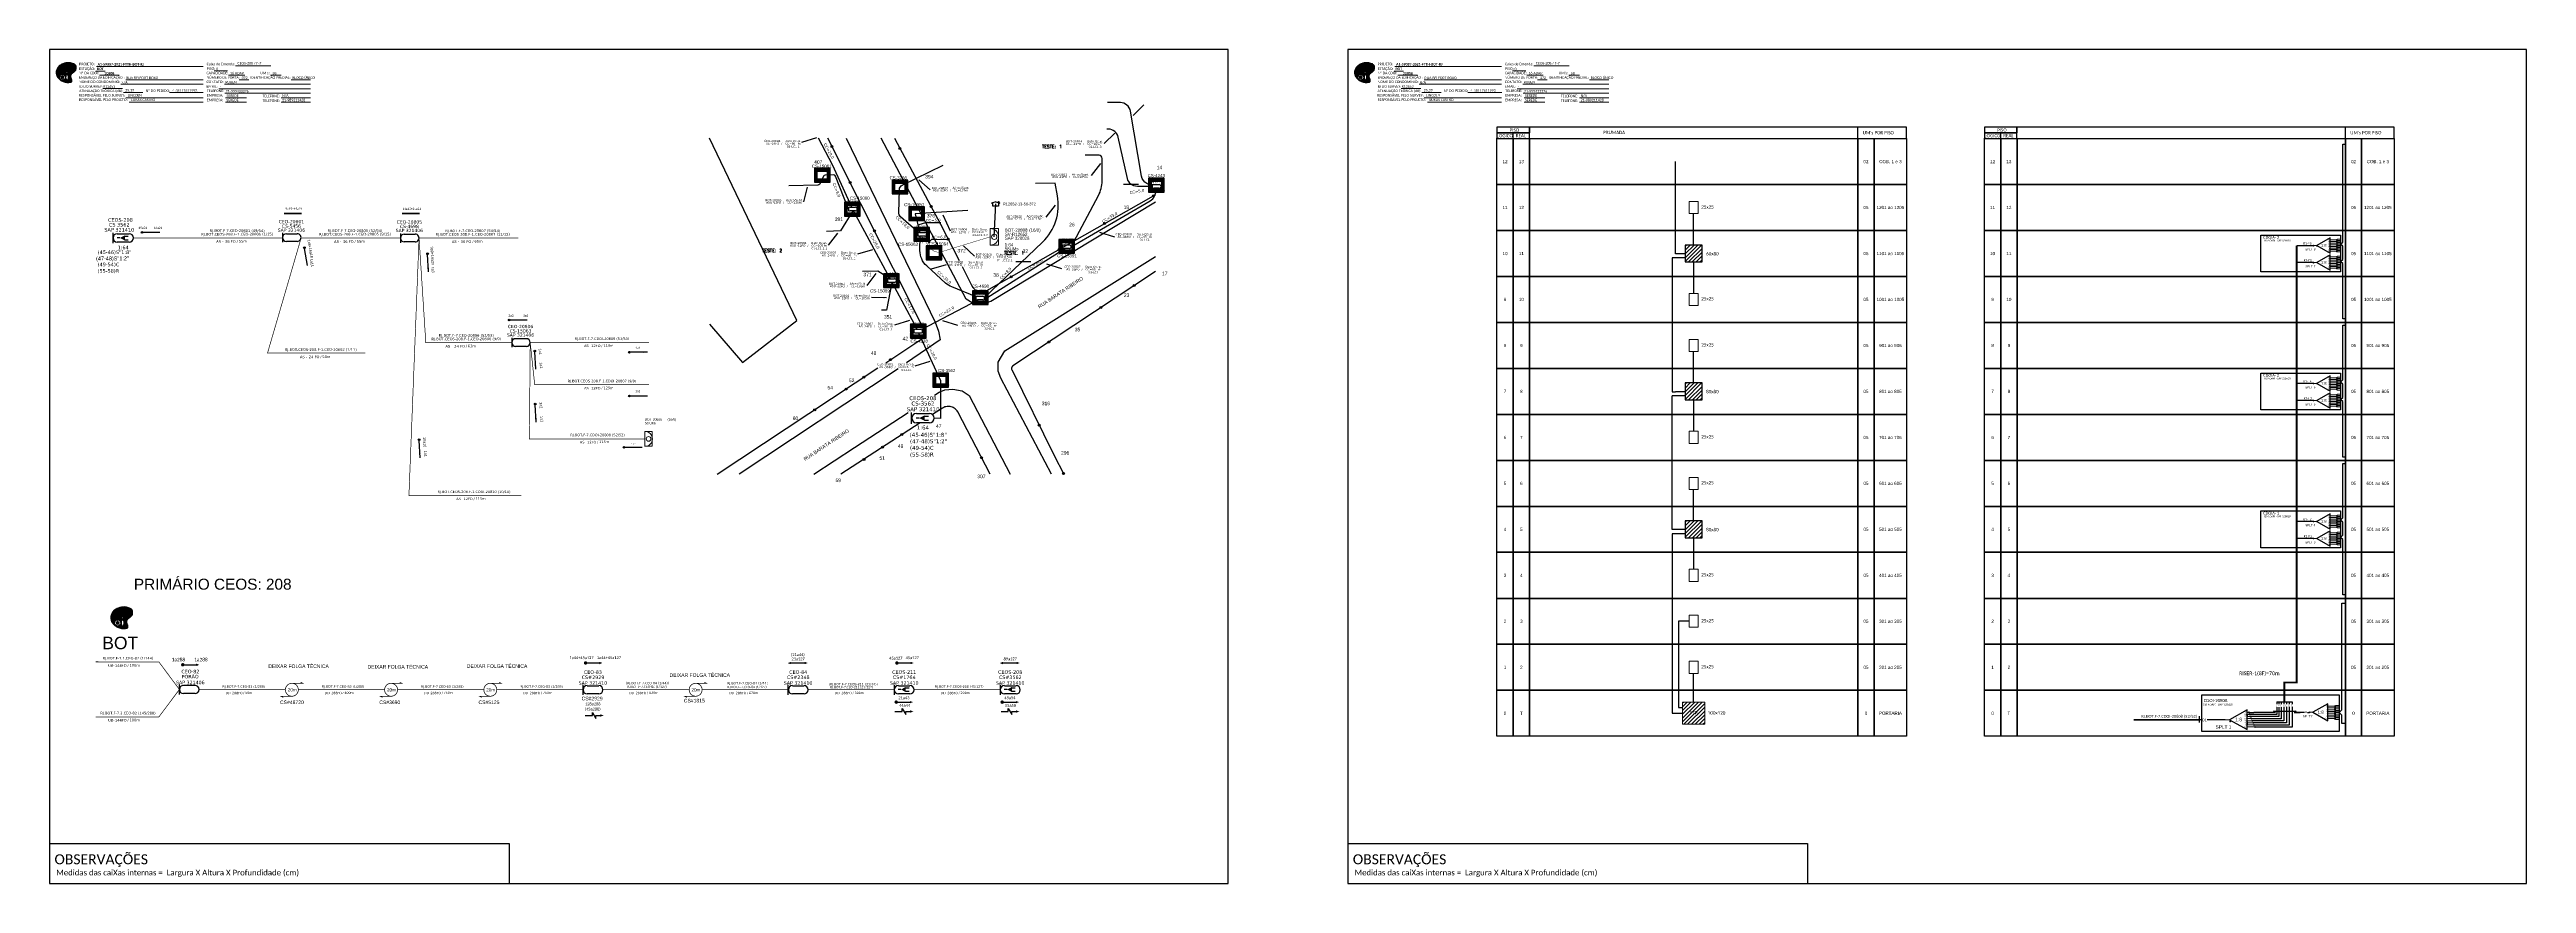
# Model space of a CAD drawing. Extents: x -89 to 2622484776, y -1852823961 to 1299.
# Drawn here: x -89 to 1673, y 705 to 1299 of the extents above.
import ezdxf
from ezdxf.enums import TextEntityAlignment as Align

# ---------------------------------------------------------------- set-up
doc = ezdxf.new("R2010")
doc.units = 0
for name, color, linetype in [('10.0-Cartográfico', 252, 'Continuous'), ('10.1-Caixas Subterrâneas', 5, 'Continuous'), ('10.2-Nº Policía', 2, 'Continuous'), ('10.3-Nome das Ruas', 252, 'Continuous'), ('20.4-CEO', 1, 'Continuous'), ('20.4-CEOS', 1, 'Continuous'), ('20.5-CABO AÉREO', 1, 'Continuous'), ('20.5-CEO', 1, 'Continuous'), ('CAP a instalar', 1, 'Continuous'), ('celulas gpon', 7, 'Continuous'), ('CEO', 5, 'Continuous'), ('label_cabos', 7, 'Continuous'), ('Legenda', 1, 'Continuous'), ('SETA', 7, 'Continuous'), ('Seta indicação do cabo', 7, 'Continuous'), ('surveys', 7, 'Continuous'), ('surveys legendas', 7, 'Continuous')]:
    doc.layers.add(name, color=color, linetype=linetype)
for name, color, linetype, lineweight in [("20.0-LEGENDA DOS CDO'S", 1, 'Continuous', 0), ('20.1-CDO_INTERIOR', 1, 'Continuous', 0), ('40.1-ETIQUETAS', 1, 'Continuous', 20)]:
    doc.layers.add(name, color=color, linetype=linetype, lineweight=lineweight)
doc.layers.add('EXTRA', color=50, linetype='Continuous', plot=False)
doc.styles.add('ARIAL', font='arial.ttf')
doc.styles.add('ROMANS', font='romans')
doc.styles.add('siredit', font='verdana.ttf')
doc.styles.get("Standard").update_dxf_attribs({"font": 'arial.ttf'})
doc.styles.add('WMF-Calibri0', font='calibri.ttf')
doc.styles.add('WMF-Calibri1', font='calibrib.ttf')
doc.linetypes.add('FENCELINE1', pattern='A,0.25,-0.1,[133,ltypeshp.shx,S=0.1,R=0,X=-0.1,Y=0],-0.1,1', length=1.45)
doc.linetypes.add('RESERVA', pattern='A,0.5,-0.15,["RESERVA",Standard,S=0.18,R=0,X=0,Y=-0.1],-1.3', length=1.95)
doc.dimstyles.new('CC', dxfattribs={"dimtxt": 1, "dimasz": 2, "dimexe": 0.18, "dimexo": 0.0625, "dimgap": 0.09, "dimtad": 0, "dimdec": 0, "dimrnd": 1, "dimzin": 0, "dimdsep": 46, "dimtxsty": 'siredit', "dimblk": 'NONE', "dimcen": 0, "dimse1": 1, "dimse2": 1, "dimsd1": 1, "dimsd2": 1, "dimclrt": 7, "dimadec": 0, "dimazin": 0, "dimtfac": 1, "dimtdec": 0, "dimtofl": 0, "dimtmove": 0, "dimatfit": 3, "dimfxl": 0, "dimtolj": 1, "dimtzin": 0, "dimarcsym": 0})
doc.dimstyles.get("Standard").update_dxf_attribs({"dimtxt": 0.18, "dimasz": 0.18, "dimexe": 0.18, "dimexo": 0.0625, "dimgap": 0.09, "dimtad": 0, "dimtih": 1, "dimtoh": 1, "dimdec": 4, "dimzin": 0, "dimdsep": 46, "dimtxsty": 'Standard', "dimcen": 0.09, "dimadec": 0, "dimazin": 0, "dimtfac": 1, "dimtdec": 4, "dimtofl": 0, "dimtmove": 0, "dimatfit": 3, "dimfxl": 0, "dimtolj": 1, "dimtzin": 0, "dimarcsym": 0})

# ---------------------------------------------------------------- blocks, each defined once
blk = doc.blocks.new('OI')
h = blk.add_hatch(color=40)
edge = h.paths.add_edge_path()
edge.add_spline(control_points=[(4.4, -0.7), (3.9, -1), (3.3, -1.5), (2.8, -2.6), (2.9, -3.5), (3.1, -4.3), (3.3, -4.9), (3.4, -5.4), (3.4, -5.9), (3.2, -6.4), (2.5, -6.6), (1.7, -6.6), (0.6, -6.7), (-0.6, -6.4), (-1.6, -6.1), (-2.8, -5.6), (-3.9, -4.8), (-4.9, -3.7), (-5.3, -2.6), (-5.6, -1.9), (-5.8, -1), (-5.7, 0.5), (-5.1, 2), (-4.1, 3), (-3.3, 3.6), (-2.4, 4.2), (-1.4, 4.4), (-0.6, 4.7), (0.8, 4.9), (2.2, 5), (3.8, 4.6), (4.7, 4.2), (5.4, 3.7), (5.8, 3), (6, 2.2), (6, 1.5), (5.7, 0.6), (5.3, 0.1), (4.9, -0.4), (4.5, -0.6), (4.4, -0.7)], knot_values=[0, 0, 0, 0, 1.60434, 2.417191, 3.427595, 4.282808, 4.776746, 5.304182, 5.888771, 6.258406, 6.858137, 7.79129, 8.986195, 10.124242, 11.187857, 12.242908, 13.953784, 15.414161, 16.515391, 17.349188, 17.675853, 19.552021, 21.515531, 22.568638, 23.63245, 24.621084, 25.782718, 26.745347, 27.142653, 29.870543, 31.004649, 31.921532, 32.709589, 33.801391, 34.042471, 35.192333, 35.971461, 36.628871, 37.254359, 37.836911, 37.836911, 37.836911, 37.836911], degree=3, periodic=0)
h.paths.add_polyline_path([(1.1, -0.9, -1), (0, -0.9, -1)], flags=16)
edge = h.paths.add_edge_path(flags=16)
edge.add_ellipse((0.6, -3.6), major_axis=(-0.02, 1.71), ratio=0.361305, start_angle=0, end_angle=360)
h.paths.add_polyline_path([(-0.4, -3.6, -1), (-3.8, -3.6, -1)], flags=16)
edge = h.paths.add_edge_path(flags=0)
edge.add_ellipse((-2.1, -3.6), major_axis=(0, 0.885), ratio=0.758294, start_angle=0, end_angle=360)
at = {"color": 40}
for centre, radius in [((-2.1, -3.6), 1.72), ((0.5, -0.9), 0.587)]:
    blk.add_circle(centre, radius, dxfattribs=at)
blk.add_ellipse((-2.1, -3.6), major_axis=(0, 0.885), ratio=0.758294, start_param=-3.141592653589792, end_param=3.141592653589792, dxfattribs=at)
blk.add_ellipse((0.6, -3.6), major_axis=(-0.02, 1.71), ratio=0.361305, dxfattribs=at)
at = {"color": 40, "start_tangent": (-0.800898, -0.598801), "end_tangent": (-0.800898, -0.598801)}
blk.add_spline([(4.4, -0.7), (3.2, -1.8), (2.9, -2.5), (2.9, -3.5), (3.1, -4.4), (3.3, -4.8), (3.4, -5.4), (3.4, -6), (3.2, -6.3), (2.7, -6.5), (1.7, -6.6), (0.5, -6.6), (-0.6, -6.4), (-1.6, -6.1), (-2.6, -5.7), (-3.9, -4.7), (-4.9, -3.6), (-5.4, -2.6), (-5.6, -1.8), (-5.7, -1.5), (-5.6, 0.4), (-4.8, 2.2), (-4.1, 3), (-3.3, 3.6), (-2.4, 4.1), (-1.3, 4.5), (-0.4, 4.7), (0, 4.8), (2.7, 4.8), (3.8, 4.5), (4.7, 4.2), (5.3, 3.7), (5.9, 2.7), (5.9, 2.5), (5.9, 1.3), (5.7, 0.6), (5.3, 0.1), (4.8, -0.4), (4.4, -0.7)], degree=3, dxfattribs=at)
blk = doc.blocks.new('CARIMBO')
at = {"color": 7, "lineweight": 0}
for points in [[(35.7, -16.8), (111.6, -16.8)], [(134.5, -16.3), (159.6, -16.3)], [(35.1, -20.1), (41.7, -20.1)], [(37.8, -23.1), (51.8, -23.1)], [(40.1, -32.5), (54.1, -32.5)], [(53, -29.5), (111.6, -29.5)], [(56.4, -26.4), (111.6, -26.4)], [(119.4, -20), (128.9, -20)], [(122.6, -32.7), (187.8, -32.7)], [(126.6, -29.5), (187.8, -29.5)], [(129.5, -23.1), (141.1, -23.1)], [(137.1, -26.4), (144, -26.4)], [(159.4, -23.1), (167.1, -23.1)], [(174.2, -26.4), (187.8, -26.4)], [(54.7, -35.5), (68.6, -35.5)], [(56.4, -39.1), (111.6, -39.1)], [(58.9, -42.3), (111.6, -42.3)], [(126.8, -36), (187.8, -36)], [(127.5, -39.1), (142.3, -39.1)], [(127.5, -42.3), (142.3, -42.3)], [(167.1, -39.1), (187.8, -39.1)], [(167.1, -42.3), (187.8, -42.3)]]:
    blk.add_lwpolyline(points, dxfattribs=at)
at = {"color": 7, "xscale": 1.213923925163967, "yscale": 1.213923925163967, "zscale": 1.213923925163967, "rotation": 0.1532896023949059}
blk.add_blockref('OI', (13.9, -20.2), dxfattribs=at)
at = {"color": 7, "lineweight": 0, "style": 'WMF-Calibri0'}
for s, height, p in [('PROJETO:', 1.79, (23.3, -16)), ('ESTAÇÃO:', 1.79, (23.3, -19.3)), ('Caixa de Emenda:', 1.793, (114, -16)), ('PISO:', 1.79, (114.1, -19.3)), ('ATENUAÇÃO TEÓRICA (dB):', 1.793, (23.3, -35.1)), ('Nº DA CDOI:', 1.793, (23.3, -22.4)), ('ENDEREÇO DA EDIFICAÇÃO :', 1.793, (23.3, -25.6)), ('NOME DO CONDOMÍNIO:', 1.793, (23.3, -28.7)), ('ID DO SURVEY:', 1.793, (23.3, -32)), ('CAPACIDADE:', 1.793, (113.9, -22.4)), ('CONTATO:', 1.79, (113.9, -28.7)), ('NÚMERO DE PORTA:', 1.793, (113.9, -25.6)), ('EMAIL:', 1.79, (113.9, -32)), ('TELEFONE:', 1.79, (114.1, -35.1)), ('IDENTIFICAÇÃO PREDIAL:', 1.793, (145, -25.6)), ("UM's:", 1.79, (152.2, -22.4)), ('RESPONSÁVEL PELO SURVEY:', 1.793, (23, -38.3)), ('RESPONSÁVEL PELO PROJETO:', 1.793, (23.3, -41.4)), ('EMPRESA:', 1.79, (114.1, -38.3)), ('EMPRESA:', 1.79, (114.1, -41.6)), ('TELEFONE:', 1.79, (153.7, -38.8)), ('TELEFONE:', 1.79, (153.7, -42.1))]:
    blk.add_text(s, height=height, dxfattribs=at).set_placement(p)
at = {"color": 7, "lineweight": 0, "flags": 8}
for tag, p, style in [('EST', (35.9, -19.4), 'WMF-Calibri1'), ('PROJ', (36.5, -16.1), 'WMF-Calibri1'), ('PISO_PTR', (120.8, -19.4), 'WMF-Calibri0'), ('CEOS-XX', (135.9, -15.5), 'WMF-Calibri0'), ('_ID_', (40.4, -31.9), 'WMF-Calibri0'), ('NOME_DO_COND.', (53.2, -29), 'WMF-Calibri0'), ('O_POTEN', (56.1, -34.7), 'WMF-Calibri0'), ('LOGRADOURO', (56.6, -25.9), 'WMF-Calibri0'), ('EMAIL', (123.3, -32.1), 'WMF-Calibri0'), ('NOME_DO_CONTATO', (127.3, -28.9), 'WMF-Calibri0'), ('TELEFONE', (127.5, -35.4), 'WMF-Calibri0'), ('CAPAC.', (130.7, -22.5), 'WMF-Calibri0'), ('N°', (138.8, -25.8), 'WMF-Calibri0'), ("UC'S", (160.8, -22.5), 'WMF-Calibri0'), ('N°PREDIO', (174.9, -25.8), 'WMF-Calibri0'), ('RES_SURVEY', (57.8, -38.2), 'WMF-Calibri0'), ('RES_PROJ', (60.3, -41.5), 'WMF-Calibri0'), ('EMP_RESP_SURVEY', (128.2, -38.5), 'WMF-Calibri0'), ('EMP_RESP_PROJ', (128.2, -41.7), 'WMF-Calibri0'), ('CONT_RESP_SURVEY', (167.8, -38.5), 'WMF-Calibri0'), ('CONT_RESP_PROJ', (167.8, -41.7), 'WMF-Calibri0')]:
    blk.add_attdef(tag, p, '', height=1.79, dxfattribs=dict(at, style=style))
at = {"color": 7, "lineweight": 0, "style": 'WMF-Calibri1', "flags": 8}
blk.add_attdef("N° CDO'S", text='', height=1.79, dxfattribs=at).set_placement((44.8, -22.7), align=Align.CENTER)
blk = doc.blocks.new('ETIQUETA_RS5F')
at = {"layer": '40.1-ETIQUETAS', "color": 0, "style": 'siredit'}
blk.add_text('/', height=1.5, dxfattribs=at).set_placement((1.6, -2), align=Align.MIDDLE_RIGHT)
for tag, p in [('ETIQUETA_R_SECUNDARIA', (1.2, 2.1)), ('ETIQUETA_R_PRIMARIA', (1.2, 4.1)), ('F_ATIVAS/F_MORTAS', (1.1, -4.2))]:
    blk.add_attdef(tag, text='', height=1.5, dxfattribs=at).set_placement(p, align=Align.MIDDLE_CENTER)
for tag, p in [('TIPO_CABO', (-6.6, -2.1)), ('CAP_CABO', (0.4, -2.1))]:
    blk.add_attdef(tag, text='', height=1.5, dxfattribs=at).set_placement(p, align=Align.MIDDLE_RIGHT)
for tag, p in [('FUSÃO_1', (0.8, -8.4)), ('FUSÃO_2', (0.8, -10.6)), ('FUSÃO_3', (0.8, -12.9)), ('FUSÃO_4', (0.8, -15.1)), ('FUSÃO_5', (0.8, -17.2))]:
    blk.add_attdef(tag, text='', height=1.5, dxfattribs=at).set_placement(p, align=Align.CENTER)
blk.add_attdef('METROS', text='', height=1.5, dxfattribs=at).set_placement((2.1, -2), align=Align.MIDDLE_LEFT)
blk = doc.blocks.new('CEO_CT_DRT')
at = {"layer": '20.5-CEO', "color": 0}
for p, q in [((-1.56, 1.26), (1.8, 1.26)), ((1.8, -1.13), (-1.56, -1.13))]:
    blk.add_line(p, q, dxfattribs=at)
blk.add_lwpolyline([(-2.75, 1.51), (-2.75, -1.38)], dxfattribs=at)
for centre, start, end in [((-1.56, 0.07), 90, 270), ((1.8, 0.07), 270, 90)]:
    blk.add_arc(centre, 1.2, start, end, dxfattribs=at)
at = {"layer": '20.5-CEO', "color": 7, "style": 'siredit'}
for tag, p in [('CEO_Nº', (0.12, 5.61)), ('LOCAL', (0.12, 4.23)), ('SAP', (0.12, 2.97)), ('FIBRAS_RESERVA', (0.12, -1.94))]:
    blk.add_attdef(tag, text='', height=1.01, dxfattribs=at).set_placement(p, align=Align.TOP_CENTER)
blk = doc.blocks.new('_None')
blk = doc.blocks.new('CEOS_RP_CT_DRT')
at = {"layer": '20.4-CEOS', "color": 0}
for p, q in [((-4.54, 1.19), (-1.19, 1.19)), ((-1.19, -1.19), (-4.54, -1.19))]:
    blk.add_line(p, q, dxfattribs=at)
for points in [[(-5.73, -1.43), (-5.73, 1.44)], [(-3.79, 0), (-4.59, 0)], [(-2.47, 0.48), (-1.45, 0.48)], [(-2.47, -0.52), (-1.45, -0.52)]]:
    blk.add_lwpolyline(points, dxfattribs=at)
blk.add_lwpolyline([(-3.79, 0, 0, 1.47, 0), (-2.41, 0, 1.47, 1.47, 0)], format="xyseb", dxfattribs=at)
for centre, start, end in [((-4.54, 0), 90, 270), ((-1.19, 0), 270, 90)]:
    blk.add_arc(centre, 1.19, start, end, dxfattribs=at)
at = {"layer": '20.4-CEOS', "color": 7, "style": 'siredit'}
for tag, p in [('Nº_DA_CEOS', (-2.86, 5.6)), ('LOCAL', (-2.86, 4.24)), ('SAP', (-2.86, 2.78)), ('RACIO_SPLITAGEM', (-2.86, -1.88)), ('FIBRAS_SPLITTER', (-2.86, -3.58)), ('RESERVA_FINAIS', (-2.86, -6.39)), ('FIBRAS_TOP_C', (-2.86, -5.08))]:
    blk.add_attdef(tag, text='', height=1.01, dxfattribs=at).set_placement(p, align=Align.TOP_CENTER)
blk = doc.blocks.new('CDOI_INT')
at = {"layer": '20.1-CDO_INTERIOR', "color": 0, "lineweight": 18}
blk.add_lwpolyline([(4.2, -4.2), (4.2, 4.2), (0, 4.2), (0, -4.2)], close=True, dxfattribs=at)
blk.add_circle((2.1, 0), 1.36, dxfattribs=at)
blk.add_arc((0, 0), 4.25, 270, 90, dxfattribs=at)
at = {"layer": "20.0-LEGENDA DOS CDO'S", "color": 0, "style": 'ARIAL'}
for tag, p in [('CDO_N', (-0.1, 10.4)), ('SURVEY', (-0.1, 8.2)), ('SAP', (-0.1, 6.2)), ('SPLITER_1', (21.2, 10.4)), ('SPLITER_2', (21.2, 8.7)), ('1:XX', (5.9, -2.2)), ('UMS', (5.9, -4.2))]:
    blk.add_attdef(tag, p, '', height=1.36, dxfattribs=at)
blk.add_attdef('FIBRAS_UTILIZADAS', text='', height=1.36, dxfattribs=at).set_placement((15.3, 10.4), align=Align.CENTER)
blk = doc.blocks.new('DV')
at = {"linetype": 'Continuous'}
blk.add_circle((0, 0), 0.00000275, dxfattribs=at)
blk = doc.blocks.new('*X76')
at = {"color": 0, "linetype": 'Continuous'}
for p, q in [((-1.25, 0.34099), (-0.49099, 1.1)), ((-1.25, 0.517767), (-0.667767, 1.1)), ((-1.25, 0.694544), (-0.844544, 1.1)), ((-1.25, 0.87132), (-1.02132, 1.1)), ((-1.25, 1.048097), (-1.198097, 1.1)), ((-1.25, 0.164214), (-0.8035, 0.610714)), ((-1.25, -0.012563), (-0.8035, 0.433937)), ((-1.25, -0.18934), (-0.8035, 0.25716)), ((-1.25, -0.366117), (-0.8035, 0.080383)), ((-0.789214, 0.625), (-0.314214, 1.1)), ((-0.612437, 0.625), (-0.137437, 1.1)), ((-0.43566, 0.625), (0.03934, 1.1)), ((-0.258883, 0.625), (0.216117, 1.1)), ((-0.082107, 0.625), (0.392893, 1.1)), ((0.09467, 0.625), (0.56967, 1.1)), ((0.271447, 0.625), (0.746447, 1.1)), ((0.448223, 0.625), (0.923223, 1.1)), ((0.625, 0.625), (1.1, 1.1)), ((0.801777, 0.625), (1.25, 1.073223)), ((0.8035, 0.449947), (1.25, 0.896447)), ((0.8035, 0.27317), (1.25, 0.71967)), ((0.8035, 0.096393), (1.25, 0.542893)), ((0.8035, -0.080383), (1.25, 0.366117)), ((0.8035, -0.25716), (1.25, 0.18934)), ((0.8035, -0.433937), (1.25, 0.012563)), ((-1.25, -0.542893), (-0.8035, -0.096393)), ((-1.25, -0.71967), (-0.8035, -0.27317)), ((-1.25, -0.896447), (-0.8035, -0.449947)), ((-1.25, -1.073223), (-0.801777, -0.625)), ((-1.1, -1.1), (-0.625, -0.625)), ((-0.923223, -1.1), (-0.448223, -0.625)), ((-0.746447, -1.1), (-0.271447, -0.625)), ((-0.56967, -1.1), (-0.09467, -0.625)), ((-0.392893, -1.1), (0.082107, -0.625)), ((-0.216117, -1.1), (0.258883, -0.625)), ((-0.03934, -1.1), (0.43566, -0.625)), ((0.137437, -1.1), (0.612437, -0.625)), ((0.314214, -1.1), (0.789214, -0.625)), ((0.49099, -1.1), (1.25, -0.34099)), ((0.667767, -1.1), (1.25, -0.517767)), ((0.8035, -0.610714), (1.25, -0.164214)), ((0.844544, -1.1), (1.25, -0.694544)), ((1.02132, -1.1), (1.25, -0.87132)), ((1.198097, -1.1), (1.25, -1.048097))]:
    blk.add_line(p, q, dxfattribs=at)
blk = doc.blocks.new('MANHOLE_MQ')
at = {"color": 0, "linetype": 'Continuous'}
for p, q in [((0.0000062, 0.0000057), (-0.0000063, 0.0000057)), ((-0.0000063, 0.0000057), (-0.0000063, -0.0000053)), ((-0.000004, 0.0000033), (0.000004, 0.0000033)), ((-0.000004, -0.0000029), (-0.000004, 0.0000033)), ((0.000004, 0.0000033), (0.000004, -0.0000029)), ((0.0000062, -0.0000053), (0.0000062, 0.0000057)), ((-0.0000063, -0.0000053), (0.0000062, -0.0000053)), ((0.000004, -0.0000029), (-0.000004, -0.0000029)), ((0.000004, -0.0000029), (0.000004, -0.0000029))]:
    blk.add_line(p, q, dxfattribs=at)
at = {"color": 0, "linetype": 'Continuous', "xscale": 5e-06, "yscale": 5e-06, "zscale": 1e-05}
blk.add_blockref('*X76', (0, 0.0000002), dxfattribs=at)
blk = doc.blocks.new('Inst CB DT OCUP CFOA-SM-AS-80-TS-24')
at = {"layer": 'label_cabos', "color": 0, "style": 'siredit'}
for tag, flags, p in [('ID_ATIVIDADE', 3, (1.3, 2.7)), ('FATOR', 1, (11.6, 2.6))]:
    blk.add_attdef(tag, text='', height=1, rotation=359.69, dxfattribs=dict(at, flags=flags)).set_placement(p, align=Align.MIDDLE_CENTER)
for tag, p in [('DESTINO_CABO', (3.1, 1.3)), ('TIPO_CABO', (1.8, 0)), ('CABO', (4.7, -0.1)), ('/', (7.7, -0.1)), ('LANCE', (10.9, 0)), ('TIPO_CABO', (13.1, 1.2)), ('UND', (16, 0)), ('FID', (13.1, -1.4))]:
    blk.add_attdef(tag, text='', height=1, rotation=359.69, dxfattribs=at).set_placement(p, align=Align.MIDDLE_CENTER)
blk.add_attdef('QTDE', (12.4, -0.5), '', height=1, rotation=359.69, dxfattribs=at)
blk = doc.blocks.new('LEGENDA DOS CABOS')
at = {"layer": 'EXTRA', "color": 0, "style": 'siredit'}
for tag, p in [('ID', (4.6, 1)), ('XX', (9, 1))]:
    blk.add_attdef(tag, text='', height=0.48, rotation=359.69, dxfattribs=at).set_placement(p, align=Align.MIDDLE_CENTER)
at = {"layer": 'Legenda', "color": 0, "style": 'siredit'}
for tag, p in [('TIPO_CABO', (1.3, 0)), ('CABO', (4.7, -0.1)), ('/', (6.8, -0.1)), ('METROS', (10, -0.1))]:
    blk.add_attdef(tag, text='', height=0.8, rotation=359.69, dxfattribs=at).set_placement(p, align=Align.MIDDLE_CENTER)
blk = doc.blocks.new('Inst CB DT OCUP CFOA-SM-ASU-120-S-12')
at = {"layer": 'label_cabos', "color": 0, "style": 'siredit'}
for tag, flags, p in [('ID_ATIVIDADE', 3, (1.3, 2.7)), ('FATOR', 1, (11.6, 2.6))]:
    blk.add_attdef(tag, text='', height=1, rotation=359.69, dxfattribs=dict(at, flags=flags)).set_placement(p, align=Align.MIDDLE_CENTER)
for tag, p in [('TIPO_CABO', (1.3, 0)), ('DESTINO_CABO', (3.1, 1.3)), ('CABO', (4.7, -0.1)), ('/', (7.7, -0.1)), ('LANCE', (10.9, 0)), ('TIPO_CABO', (13.1, 1.2)), ('UND', (16, 0)), ('FID', (13.1, -1.4))]:
    blk.add_attdef(tag, text='', height=1, rotation=359.69, dxfattribs=at).set_placement(p, align=Align.MIDDLE_CENTER)
blk.add_attdef('QTDE', (12.4, -0.5), '', height=1, rotation=359.69, dxfattribs=at)
blk = doc.blocks.new('Inst CB DT OCUP CFOA-SM-AS-80-TS-36')
at = {"layer": 'label_cabos', "color": 0, "style": 'siredit'}
for tag, flags, p in [('ID_ATIVIDADE', 3, (1.3, 2.7)), ('FATOR', 1, (11.6, 2.6))]:
    blk.add_attdef(tag, text='', height=1, rotation=359.69, dxfattribs=dict(at, flags=flags)).set_placement(p, align=Align.MIDDLE_CENTER)
for tag, p in [('DESTINO_CABO', (3.1, 1.3)), ('TIPO_CABO', (1.8, 0)), ('CABO', (4.7, -0.1)), ('/', (7.7, -0.1)), ('LANCE', (10.9, 0)), ('TIPO_CABO', (13.1, 1.2)), ('UND', (16, 0)), ('FID', (13.1, -1.4))]:
    blk.add_attdef(tag, text='', height=1, rotation=359.69, dxfattribs=at).set_placement(p, align=Align.MIDDLE_CENTER)
blk.add_attdef('QTDE', (12.4, -0.5), '', height=1, rotation=359.69, dxfattribs=at)
blk = doc.blocks.new('*U107')
at = {"layer": '20.4-CEOS', "color": 7, "style": 'siredit'}
for tag, p in [('FIBRAS_SPLITTER', (0, 0)), ('FIBRAS_TOP_C', (0, -4.13)), ('RESERVA_FINAIS', (0, -5.46))]:
    blk.add_attdef(tag, p, '', height=1.01, dxfattribs=at)
for tag, p, flags in [('ID_ATIVIDADE', (0, -6.77), 3), ('QTDE', (0, -9.4), 1), ('FATOR', (0, -8.09), 1), ('FID', (0, -10.71), 1)]:
    blk.add_attdef(tag, p, '', height=1.01, dxfattribs=dict(at, flags=flags))
blk = doc.blocks.new('*U109')
at = {"layer": '20.4-CEOS', "color": 7, "style": 'siredit'}
blk.add_attdef('FIBRAS_SPLITTER', (0, 0), '', height=1.01, dxfattribs=at)
for tag, p, flags in [('QTDE', (0, -4.11), 1), ('ID_ATIVIDADE', (0, -1.48), 3), ('FATOR', (0, -2.79), 1), ('FID', (0, -5.42), 1)]:
    blk.add_attdef(tag, p, '', height=1.01, dxfattribs=dict(at, flags=flags))
blk = doc.blocks.new('Teste  FTTH')
at = {"color": 0, "lineweight": 0, "style": 'ROMANS'}
for tag, p in [('TESTE', (-2.3, -0.29)), ('QTDE', (0.21, -0.29))]:
    blk.add_attdef(tag, p, '', height=0.48, dxfattribs=at)
for tag, p, flags in [('FID', (-2.23, -1.25), 1), ('FATOR', (-2.23, -2.03), 3), ('ID_ATIVIDADE', (-2.23, -2.72), 3)]:
    blk.add_attdef(tag, p, '', height=0.48, dxfattribs=dict(at, flags=flags))
blk = doc.blocks.new('SPLT_1-8_SC-APC')
at = {"color": 1, "lineweight": 0}
blk.add_lwpolyline([(-17, -7.5), (-19.3, -7.5)], dxfattribs=at)
at = {"color": 1}
blk.add_lwpolyline([(-7.4, -2.1), (-17, -7.5), (-7.4, -13), (-7.4, -2.1)], dxfattribs=at)
at = {"color": 3, "lineweight": 0}
for points in [[(-3, -3.5), (-7.4, -3.5)], [(-7.4, -4.7), (-3, -4.7)], [(-7.4, -5.8), (-3, -5.8)], [(-7.4, -7), (-3, -7)], [(-7.4, -8.1), (-3, -8.1)], [(-7.4, -9.3), (-3, -9.3)], [(-7.4, -10.4), (-3, -10.4)], [(-7.4, -11.6), (-3, -11.6)], [(-2.4, -3), (-2.4, -4)], [(-2.4, -3), (0, -3)], [(-2.4, -4), (0, -4)], [(-2.4, -4.2), (-2.4, -5.2)], [(-2.4, -4.2), (0, -4.2)], [(-2.4, -5.2), (0, -5.2)], [(-2.4, -5.3), (-2.4, -6.3)], [(-2.4, -5.3), (0, -5.3)], [(-2.4, -6.3), (0, -6.3)], [(-2.4, -6.5), (-2.4, -7.5)], [(-2.4, -6.5), (0, -6.5)], [(-2.4, -7.5), (0, -7.5)], [(-2.4, -7.6), (-2.4, -8.6)], [(-2.4, -7.6), (0, -7.6)], [(-2.4, -8.6), (0, -8.6)], [(-2.4, -8.8), (-2.4, -9.8)], [(-2.4, -8.8), (0, -8.8)], [(-2.4, -9.8), (0, -9.8)], [(-2.4, -9.9), (-2.4, -10.9)], [(-2.4, -9.9), (0, -9.9)], [(-2.4, -10.9), (0, -10.9)], [(-2.4, -11.1), (-2.4, -12.1)], [(-2.4, -11.1), (0, -11.1)], [(-2.4, -12.1), (0, -12.1)]]:
    blk.add_lwpolyline(points, dxfattribs=at)
for points in [[(-3, -3.2), (-2.4, -3.2), (-2.4, -3.8), (-3, -3.8)], [(-3, -4.4), (-2.4, -4.4), (-2.4, -5), (-3, -5)], [(-3, -5.5), (-2.4, -5.5), (-2.4, -6.1), (-3, -6.1)], [(-3, -6.7), (-2.4, -6.7), (-2.4, -7.3), (-3, -7.3)], [(-3, -7.8), (-2.4, -7.8), (-2.4, -8.4), (-3, -8.4)], [(-3, -9), (-2.4, -9), (-2.4, -9.6), (-3, -9.6)], [(-3, -10.1), (-2.4, -10.1), (-2.4, -10.7), (-3, -10.7)], [(-3, -11.3), (-2.4, -11.3), (-2.4, -11.9), (-3, -11.9)]]:
    blk.add_lwpolyline(points, close=True, dxfattribs=at)
at = {"color": 1, "style": 'ARIAL'}
for s, height, p in [('1:8', 2, (-13.9, -8.4)), ('S1', 0.75, (-8.7, -3.8)), ('S2', 0.75, (-8.7, -5)), ('S3', 0.75, (-8.7, -6.2)), ('S4', 0.75, (-8.7, -7.4)), ('S5', 0.75, (-8.7, -8.6)), ('S6', 0.75, (-8.7, -9.7)), ('S7', 0.75, (-8.7, -10.8)), ('S8', 0.75, (-8.7, -11.9))]:
    blk.add_text(s, height=height, dxfattribs=at).set_placement(p)
blk = doc.blocks.new('SPLT_1-8_DIV_DIR')
h = blk.add_hatch(color=3)
h.dxf.hatch_style = 1
edge = h.paths.add_edge_path()
edge.add_arc((12.8, 4), 0.242, 0, 360)
h = blk.add_hatch(color=3)
h.dxf.hatch_style = 1
edge = h.paths.add_edge_path()
edge.add_arc((13.3, 2.9), 0.242, 0, 360)
h = blk.add_hatch(color=3)
h.dxf.hatch_style = 1
edge = h.paths.add_edge_path()
edge.add_arc((13.8, 1.7), 0.242, 0, 360)
h = blk.add_hatch(color=3)
h.dxf.hatch_style = 1
edge = h.paths.add_edge_path()
edge.add_arc((14.3, 0.6), 0.242, 0, 360)
h = blk.add_hatch(color=3)
h.dxf.hatch_style = 1
edge = h.paths.add_edge_path()
edge.add_arc((14.8, -0.6), 0.242, 0, 360)
h = blk.add_hatch(color=3)
h.dxf.hatch_style = 1
edge = h.paths.add_edge_path()
edge.add_arc((15.3, -1.7), 0.242, 0, 360)
h = blk.add_hatch(color=3)
h.dxf.hatch_style = 1
edge = h.paths.add_edge_path()
edge.add_arc((15.8, -2.9), 0.242, 0, 360)
h = blk.add_hatch(color=3)
h.dxf.hatch_style = 1
edge = h.paths.add_edge_path()
edge.add_arc((16.3, -4), 0.242, 0, 360)
at = {"color": 1, "lineweight": 0}
blk.add_lwpolyline([(2.2, 0), (0, 0)], dxfattribs=at)
at = {"color": 1}
blk.add_lwpolyline([(11.9, 5.4), (2.2, 0), (11.9, -5.4), (11.9, 5.4)], dxfattribs=at)
at = {"color": 7, "lineweight": 0}
for points in [[(12.8, 4), (11.9, 4)], [(11.9, 2.9), (13.3, 2.9)], [(11.9, 1.7), (13.8, 1.7)], [(11.9, 0.6), (14.3, 0.6)], [(11.9, -0.6), (14.8, -0.6)], [(11.9, -1.7), (15.3, -1.7)], [(11.9, -2.9), (15.8, -2.9)], [(11.9, -4), (16.3, -4)]]:
    blk.add_lwpolyline(points, dxfattribs=at)
at = {"color": 3}
for centre in [(12.8, 4), (13.3, 2.9), (13.8, 1.7), (14.3, 0.6), (14.8, -0.6), (15.3, -1.7), (15.8, -2.9), (16.3, -4)]:
    blk.add_circle(centre, 0.242, dxfattribs=at)
at = {"color": 1, "style": 'ARIAL'}
for s, height, p in [('1:8', 2, (5.3, -0.9)), ('S1', 0.75, (10.5, 3.8)), ('S2', 0.75, (10.5, 2.6)), ('S3', 0.75, (10.5, 1.4)), ('S4', 0.75, (10.5, 0.2)), ('S5', 0.75, (10.5, -1)), ('S6', 0.75, (10.5, -2.1)), ('S7', 0.75, (10.5, -3.2)), ('S8', 0.75, (10.5, -4.4))]:
    blk.add_text(s, height=height, dxfattribs=at).set_placement(p)
blk = doc.blocks.new('SURVEY_SURVEY')
for p, q in [((0, 0.0000152), (-0.0000151, 0.0000108)), ((-0.0000151, 0.0000108), (-0.0000104, 0.0000108)), ((-0.0000103, 0), (-0.0000103, 0.0000108)), ((0.0000103, 0), (-0.0000103, 0)), ((0, 0.0000152), (0.0000151, 0.0000108)), ((0.0000101, 0.0000159), (0.0000117, 0.0000159)), ((0.0000101, 0.0000123), (0.0000101, 0.0000159)), ((0.0000151, 0.0000108), (0.0000103, 0.0000108)), ((0.0000103, 0.0000108), (0.0000103, 0)), ((0.0000117, 0.0000159), (0.0000117, 0.0000119))]:
    blk.add_line(p, q)
blk = doc.blocks.new('SETA 2')
at = {"layer": 'Seta indicação do cabo'}
h = blk.add_hatch(color=256, dxfattribs=at)
h.dxf.hatch_style = 1
h.paths.add_polyline_path([(348.97, 271.65, 1), (348.85, 271.65, 1)])
blk.add_circle((348.91, 271.65), 0.0626, dxfattribs=at)
blk.add_leader([(350.28, 271.65), (348.97, 271.65)], dimstyle='CC', override={"dimasz": 0.3}, dxfattribs=at)

msp = doc.modelspace()

# ---------------------------------------------------------------- hatches: boundary and pattern name
h = msp.add_hatch()
h.set_pattern_fill('ANSI31', color=1, scale=0.6)
h.set_pattern_definition([(45, (-399.7954, 99.4094), (-1.3470384, 1.3470384), [])])
h.paths.add_polyline_path([(1074.5, 1147.7), (1086.5, 1147.7), (1086.5, 1159.7), (1074.5, 1159.7)])
h = msp.add_hatch(color=3)
h.dxf.hatch_style = 1
edge = h.paths.add_edge_path()
edge.add_arc((1521.5, 1159.3), 0.256, 0, 360)
h = msp.add_hatch(color=3)
h.dxf.hatch_style = 1
edge = h.paths.add_edge_path()
edge.add_arc((1521.5, 1147.2), 0.256, 0, 360)
h = msp.add_hatch()
h.set_pattern_fill('ANSI31', color=1, scale=0.6)
h.set_pattern_definition([(45, (-399.7954, 1.1781), (-1.3470384, 1.3470384), [])])
h.paths.add_polyline_path([(1074.5, 1049.5), (1086.5, 1049.5), (1086.5, 1061.5), (1074.5, 1061.5)])
h = msp.add_hatch(color=3)
h.dxf.hatch_style = 1
edge = h.paths.add_edge_path()
edge.add_arc((1521.5, 1061.1), 0.256, 0, 360)
h = msp.add_hatch(color=3)
h.dxf.hatch_style = 1
edge = h.paths.add_edge_path()
edge.add_arc((1521.5, 1049), 0.256, 0, 360)
h = msp.add_hatch()
h.set_pattern_fill('ANSI31', color=1, scale=0.6)
h.set_pattern_definition([(45, (-399.7954, -97.053), (-1.3470384, 1.3470384), [])])
h.paths.add_polyline_path([(1074.5, 951.3), (1086.5, 951.3), (1086.5, 963.3), (1074.5, 963.3)])
h = msp.add_hatch(color=3)
h.dxf.hatch_style = 1
edge = h.paths.add_edge_path()
edge.add_arc((1521.5, 962.8), 0.256, 0, 360)
h = msp.add_hatch(color=3)
h.dxf.hatch_style = 1
edge = h.paths.add_edge_path()
edge.add_arc((1521.5, 950.7), 0.256, 0, 360)
h = msp.add_hatch()
h.set_pattern_fill('ANSI31', color=1, scale=0.6)
h.set_pattern_definition([(45, (295.991, 3505.4411), (-1.3470384, 1.3470384), [])])
h.paths.add_polyline_path([(1088.4, 818.4), (1088.4, 834.2), (1072.6, 834.2), (1072.6, 818.4)])
h.paths.add_polyline_path([(1077.3, 825), (1084.1, 825), (1084.1, 828.5), (1077.3, 828.5)], flags=24)
h = msp.add_hatch(color=3)
h.dxf.hatch_style = 1
edge = h.paths.add_edge_path()
edge.add_arc((1458.4, 821.7), 0.41, 0, 360)
h = msp.add_hatch(color=3)
h.dxf.hatch_style = 1
edge = h.paths.add_edge_path()
edge.add_arc((1518.6, 826.9), 0.282, 0, 360)

# ---------------------------------------------------------------- linework, layer by layer
at = {"color": 3}
msp.add_line((1475.4, 826.9), (1479.1, 826.9), dxfattribs=at)
for points in [[(-89.3, 705), (749.2, 705), (749.2, 1299), (-89.3, 1299), (-89.3, 705)], [(834.5, 705), (1673.1, 705), (1673.1, 1299), (834.5, 1299), (834.5, 705)], [(952.1, 1235.6), (952.1, 1239.7)], [(963.7, 1235.6), (1232, 1235.6), (1232, 1243.8), (963.7, 1243.8), (963.7, 1243.8), (963.7, 1239.7)], [(1197.3, 1235.6), (1197.3, 1243.8)], [(1299, 1235.6), (1299, 1239.7)], [(1310.5, 1235.6), (1578.9, 1235.6), (1578.9, 1243.8), (1310.5, 1243.8), (1310.5, 1243.8), (1310.5, 1239.7)], [(1544.2, 1235.6), (1544.2, 1243.8)], [(1474.3, 824.9), (1474.3, 824)]]:
    msp.add_lwpolyline(points)
at = {"color": 7, "lineweight": 0}
for points in [[(-4, 1268.3), (20.1, 1268.3)], [(919.8, 1268.3), (944, 1268.3)]]:
    msp.add_lwpolyline(points, dxfattribs=at)
for points in [[(940.5, 1239.7), (963.7, 1239.7), (963.7, 1243.8), (940.5, 1243.8)], [(940.5, 1235.6), (963.7, 1235.6), (963.7, 1239.7), (940.5, 1239.7)], [(940.5, 1235.6), (952.1, 1235.6), (952.1, 1202.8), (940.5, 1202.8)], [(952.1, 1235.6), (963.7, 1235.6), (963.7, 1202.8), (952.1, 1202.8)], [(963.7, 1235.6), (1197.3, 1235.6), (1197.3, 1202.8), (963.7, 1202.8)], [(1197.3, 1235.6), (1208.9, 1235.6), (1208.9, 1202.8), (1197.3, 1202.8)], [(1208.9, 1235.6), (1232, 1235.6), (1232, 1202.8), (1208.9, 1202.8)], [(1287.4, 1239.7), (1310.5, 1239.7), (1310.5, 1243.8), (1287.4, 1243.8)], [(1287.4, 1235.6), (1310.5, 1235.6), (1310.5, 1239.7), (1287.4, 1239.7)], [(1287.4, 1235.6), (1299, 1235.6), (1299, 1202.8), (1287.4, 1202.8)], [(1299, 1235.6), (1310.6, 1235.6), (1310.6, 1202.8), (1299, 1202.8)], [(1310.6, 1235.6), (1544.2, 1235.6), (1544.2, 1202.8), (1310.6, 1202.8)], [(1544.2, 1235.6), (1555.8, 1235.6), (1555.8, 1202.8), (1544.2, 1202.8)], [(1555.8, 1235.6), (1578.9, 1235.6), (1578.9, 1202.8), (1555.8, 1202.8)], [(940.5, 1202.8), (952.1, 1202.8), (952.1, 1170.1), (940.5, 1170.1)], [(952.1, 1202.8), (963.7, 1202.8), (963.7, 1170.1), (952.1, 1170.1)], [(963.7, 1202.8), (1197.3, 1202.8), (1197.3, 1170.1), (963.7, 1170.1)], [(1197.3, 1202.8), (1208.9, 1202.8), (1208.9, 1170.1), (1197.3, 1170.1)], [(1208.9, 1202.8), (1232, 1202.8), (1232, 1170.1), (1208.9, 1170.1)], [(1287.4, 1202.8), (1299, 1202.8), (1299, 1170.1), (1287.4, 1170.1)], [(1299, 1202.8), (1310.6, 1202.8), (1310.6, 1170.1), (1299, 1170.1)], [(1310.6, 1202.8), (1544.2, 1202.8), (1544.2, 1170.1), (1310.6, 1170.1)], [(1544.2, 1202.8), (1555.8, 1202.8), (1555.8, 1170.1), (1544.2, 1170.1)], [(1555.8, 1202.8), (1578.9, 1202.8), (1578.9, 1170.1), (1555.8, 1170.1)], [(940.5, 1170.1), (952.1, 1170.1), (952.1, 1137.3), (940.5, 1137.3)], [(952.1, 1170.1), (963.7, 1170.1), (963.7, 1137.3), (952.1, 1137.3)], [(963.7, 1170.1), (1197.3, 1170.1), (1197.3, 1137.3), (963.7, 1137.3)], [(1197.3, 1170.1), (1208.9, 1170.1), (1208.9, 1137.3), (1197.3, 1137.3)], [(1208.9, 1170.1), (1232, 1170.1), (1232, 1137.3), (1208.9, 1137.3)], [(1287.4, 1170.1), (1299, 1170.1), (1299, 1137.3), (1287.4, 1137.3)], [(1299, 1170.1), (1310.6, 1170.1), (1310.6, 1137.3), (1299, 1137.3)], [(1310.6, 1170.1), (1544.2, 1170.1), (1544.2, 1137.3), (1310.6, 1137.3)], [(1544.2, 1170.1), (1555.8, 1170.1), (1555.8, 1137.3), (1544.2, 1137.3)], [(1555.8, 1170.1), (1578.9, 1170.1), (1578.9, 1137.3), (1555.8, 1137.3)], [(940.5, 1137.3), (952.1, 1137.3), (952.1, 1104.6), (940.5, 1104.6)], [(952.1, 1137.3), (963.7, 1137.3), (963.7, 1104.6), (952.1, 1104.6)], [(963.7, 1137.3), (1197.3, 1137.3), (1197.3, 1104.6), (963.7, 1104.6)], [(1197.3, 1137.3), (1208.9, 1137.3), (1208.9, 1104.6), (1197.3, 1104.6)], [(1208.9, 1137.3), (1232, 1137.3), (1232, 1104.6), (1208.9, 1104.6)], [(1287.4, 1137.3), (1299, 1137.3), (1299, 1104.6), (1287.4, 1104.6)], [(1299, 1137.3), (1310.6, 1137.3), (1310.6, 1104.6), (1299, 1104.6)], [(1310.6, 1137.3), (1544.2, 1137.3), (1544.2, 1104.6), (1310.6, 1104.6)], [(1544.2, 1137.3), (1555.8, 1137.3), (1555.8, 1104.6), (1544.2, 1104.6)], [(1555.8, 1137.3), (1578.9, 1137.3), (1578.9, 1104.6), (1555.8, 1104.6)], [(940.5, 1104.6), (952.1, 1104.6), (952.1, 1071.9), (940.5, 1071.9)], [(952.1, 1104.6), (963.7, 1104.6), (963.7, 1071.9), (952.1, 1071.9)], [(963.7, 1104.6), (1197.3, 1104.6), (1197.3, 1071.9), (963.7, 1071.9)], [(1197.3, 1104.6), (1208.9, 1104.6), (1208.9, 1071.9), (1197.3, 1071.9)], [(1208.9, 1104.6), (1232, 1104.6), (1232, 1071.9), (1208.9, 1071.9)], [(1287.4, 1104.6), (1299, 1104.6), (1299, 1071.9), (1287.4, 1071.9)], [(1299, 1104.6), (1310.6, 1104.6), (1310.6, 1071.9), (1299, 1071.9)], [(1310.6, 1104.6), (1544.2, 1104.6), (1544.2, 1071.9), (1310.6, 1071.9)], [(1544.2, 1104.6), (1555.8, 1104.6), (1555.8, 1071.9), (1544.2, 1071.9)], [(1555.8, 1104.6), (1578.9, 1104.6), (1578.9, 1071.9), (1555.8, 1071.9)], [(940.5, 1071.9), (952.1, 1071.9), (952.1, 1039.1), (940.5, 1039.1)], [(952.1, 1071.9), (963.7, 1071.9), (963.7, 1039.1), (952.1, 1039.1)], [(963.7, 1071.9), (1197.3, 1071.9), (1197.3, 1039.1), (963.7, 1039.1)], [(1197.3, 1071.9), (1208.9, 1071.9), (1208.9, 1039.1), (1197.3, 1039.1)], [(1208.9, 1071.9), (1232, 1071.9), (1232, 1039.1), (1208.9, 1039.1)], [(1287.4, 1071.9), (1299, 1071.9), (1299, 1039.1), (1287.4, 1039.1)], [(1299, 1071.9), (1310.6, 1071.9), (1310.6, 1039.1), (1299, 1039.1)], [(1310.6, 1071.9), (1544.2, 1071.9), (1544.2, 1039.1), (1310.6, 1039.1)], [(1544.2, 1071.9), (1555.8, 1071.9), (1555.8, 1039.1), (1544.2, 1039.1)], [(1555.8, 1071.9), (1578.9, 1071.9), (1578.9, 1039.1), (1555.8, 1039.1)], [(940.5, 1039.1), (952.1, 1039.1), (952.1, 1006.4), (940.5, 1006.4)], [(952.1, 1039.1), (963.7, 1039.1), (963.7, 1006.4), (952.1, 1006.4)], [(963.7, 1039.1), (1197.3, 1039.1), (1197.3, 1006.4), (963.7, 1006.4)], [(1197.3, 1039.1), (1208.9, 1039.1), (1208.9, 1006.4), (1197.3, 1006.4)], [(1208.9, 1039.1), (1232, 1039.1), (1232, 1006.4), (1208.9, 1006.4)], [(1287.4, 1039.1), (1299, 1039.1), (1299, 1006.4), (1287.4, 1006.4)], [(1299, 1039.1), (1310.6, 1039.1), (1310.6, 1006.4), (1299, 1006.4)], [(1310.6, 1039.1), (1544.2, 1039.1), (1544.2, 1006.4), (1310.6, 1006.4)], [(1544.2, 1039.1), (1555.8, 1039.1), (1555.8, 1006.4), (1544.2, 1006.4)], [(1555.8, 1039.1), (1578.9, 1039.1), (1578.9, 1006.4), (1555.8, 1006.4)], [(940.5, 1006.4), (952.1, 1006.4), (952.1, 973.6), (940.5, 973.6)], [(952.1, 1006.4), (963.7, 1006.4), (963.7, 973.6), (952.1, 973.6)], [(963.7, 1006.4), (1197.3, 1006.4), (1197.3, 973.6), (963.7, 973.6)], [(1197.3, 1006.4), (1208.9, 1006.4), (1208.9, 973.6), (1197.3, 973.6)], [(1208.9, 1006.4), (1232, 1006.4), (1232, 973.6), (1208.9, 973.6)], [(1287.4, 1006.4), (1299, 1006.4), (1299, 973.6), (1287.4, 973.6)], [(1299, 1006.4), (1310.6, 1006.4), (1310.6, 973.6), (1299, 973.6)], [(1310.6, 1006.4), (1544.2, 1006.4), (1544.2, 973.6), (1310.6, 973.6)], [(1544.2, 1006.4), (1555.8, 1006.4), (1555.8, 973.6), (1544.2, 973.6)], [(1555.8, 1006.4), (1578.9, 1006.4), (1578.9, 973.6), (1555.8, 973.6)], [(940.5, 973.6), (952.1, 973.6), (952.1, 940.9), (940.5, 940.9)], [(952.1, 973.6), (963.7, 973.6), (963.7, 940.9), (952.1, 940.9)], [(963.7, 973.6), (1197.3, 973.6), (1197.3, 940.9), (963.7, 940.9)], [(1197.3, 973.6), (1208.9, 973.6), (1208.9, 940.9), (1197.3, 940.9)], [(1208.9, 973.6), (1232, 973.6), (1232, 940.9), (1208.9, 940.9)], [(1287.4, 973.6), (1299, 973.6), (1299, 940.9), (1287.4, 940.9)], [(1299, 973.6), (1310.6, 973.6), (1310.6, 940.9), (1299, 940.9)], [(1310.6, 973.6), (1544.2, 973.6), (1544.2, 940.9), (1310.6, 940.9)], [(1544.2, 973.6), (1555.8, 973.6), (1555.8, 940.9), (1544.2, 940.9)], [(1555.8, 973.6), (1578.9, 973.6), (1578.9, 940.9), (1555.8, 940.9)], [(940.5, 940.9), (952.1, 940.9), (952.1, 908.1), (940.5, 908.1)], [(952.1, 940.9), (963.7, 940.9), (963.7, 908.1), (952.1, 908.1)], [(963.7, 940.9), (1197.3, 940.9), (1197.3, 908.1), (963.7, 908.1)], [(1197.3, 940.9), (1208.9, 940.9), (1208.9, 908.1), (1197.3, 908.1)], [(1208.9, 940.9), (1232, 940.9), (1232, 908.1), (1208.9, 908.1)], [(1287.4, 940.9), (1299, 940.9), (1299, 908.1), (1287.4, 908.1)], [(1299, 940.9), (1310.6, 940.9), (1310.6, 908.1), (1299, 908.1)], [(1310.6, 940.9), (1544.2, 940.9), (1544.2, 908.1), (1310.6, 908.1)], [(1544.2, 940.9), (1555.8, 940.9), (1555.8, 908.1), (1544.2, 908.1)], [(1555.8, 940.9), (1578.9, 940.9), (1578.9, 908.1), (1555.8, 908.1)], [(940.5, 908.1), (952.1, 908.1), (952.1, 875.4), (940.5, 875.4)], [(952.1, 908.1), (963.7, 908.1), (963.7, 875.4), (952.1, 875.4)], [(963.7, 908.1), (1197.3, 908.1), (1197.3, 875.4), (963.7, 875.4)], [(1197.3, 908.1), (1208.9, 908.1), (1208.9, 875.4), (1197.3, 875.4)], [(1208.9, 908.1), (1232, 908.1), (1232, 875.4), (1208.9, 875.4)], [(1287.4, 908.1), (1299, 908.1), (1299, 875.4), (1287.4, 875.4)], [(1299, 908.1), (1310.6, 908.1), (1310.6, 875.4), (1299, 875.4)], [(1310.6, 908.1), (1544.2, 908.1), (1544.2, 875.4), (1310.6, 875.4)], [(1544.2, 908.1), (1555.8, 908.1), (1555.8, 875.4), (1544.2, 875.4)], [(1555.8, 908.1), (1578.9, 908.1), (1578.9, 875.4), (1555.8, 875.4)], [(940.5, 875.4), (952.1, 875.4), (952.1, 842.7), (940.5, 842.7)], [(952.1, 875.4), (963.7, 875.4), (963.7, 842.7), (952.1, 842.7)], [(963.7, 875.4), (1197.3, 875.4), (1197.3, 842.7), (963.7, 842.7)], [(1197.3, 875.4), (1208.9, 875.4), (1208.9, 842.7), (1197.3, 842.7)], [(1208.9, 875.4), (1232, 875.4), (1232, 842.7), (1208.9, 842.7)], [(1287.4, 875.4), (1299, 875.4), (1299, 842.7), (1287.4, 842.7)], [(1299, 875.4), (1310.6, 875.4), (1310.6, 842.7), (1299, 842.7)], [(1310.6, 875.4), (1544.2, 875.4), (1544.2, 842.7), (1310.6, 842.7)], [(1544.2, 875.4), (1555.8, 875.4), (1555.8, 842.7), (1544.2, 842.7)], [(1555.8, 875.4), (1578.9, 875.4), (1578.9, 842.7), (1555.8, 842.7)], [(940.5, 842.7), (952.1, 842.7), (952.1, 809.9), (940.5, 809.9)], [(952.1, 842.7), (963.7, 842.7), (963.7, 809.9), (952.1, 809.9)], [(963.7, 842.7), (1197.3, 842.7), (1197.3, 809.9), (963.7, 809.9)], [(1197.3, 842.7), (1208.9, 842.7), (1208.9, 809.9), (1197.3, 809.9)], [(1208.9, 842.7), (1232, 842.7), (1232, 809.9), (1208.9, 809.9)], [(1287.4, 842.7), (1299, 842.7), (1299, 809.9), (1287.4, 809.9)], [(1299, 842.7), (1310.6, 842.7), (1310.6, 809.9), (1299, 809.9)], [(1310.6, 842.7), (1544.2, 842.7), (1544.2, 809.9), (1310.6, 809.9)], [(1544.2, 842.7), (1555.8, 842.7), (1555.8, 809.9), (1544.2, 809.9)], [(1555.8, 842.7), (1578.9, 842.7), (1578.9, 809.9), (1555.8, 809.9)]]:
    msp.add_lwpolyline(points, close=True)
at = {"color": 3, "ltscale": 0.5}
for points in [[(1067.7, 1153.6), (1067.7, 1219.2)], [(1080.5, 1159.7), (1080.5, 1182.2)], [(1074.5, 1150.6), (1065.2, 1150.6)], [(1065.2, 1150.6), (1065.2, 1055.3), (1067.7, 1055.3)], [(1074.5, 1153.6), (1067.7, 1153.6)], [(1080.5, 1147.7), (1080.5, 1125.3)], [(1080.5, 1061.5), (1080.5, 1083.9)], [(1074.5, 1052.3), (1065.2, 1052.3)], [(1065.2, 957.1), (1065.2, 1052.3)], [(1074.5, 1055.3), (1067.7, 1055.3)], [(1080.5, 1049.5), (1080.5, 1027.1)], [(1080.5, 963.3), (1080.5, 985.7)], [(1074.5, 957.1), (1065.2, 957.1)], [(1074.5, 954.1), (1065.2, 954.1)], [(1065.2, 954.1), (1065.2, 826.3), (1072.6, 826.3)], [(1080.5, 951.3), (1080.5, 928.8)], [(1077.2, 891.8), (1069.7, 891.8), (1069.7, 830.4), (1072.6, 830.4)], [(1080.5, 834.2), (1080.5, 854.7)]]:
    msp.add_lwpolyline(points, dxfattribs=at)
at = {"color": 3}
for points in [[(1544, 1107.2), (1542.4, 1107.2), (1542.4, 1140.8), (1542.4, 1140.8), (1542.4, 1146.5), (1540.8, 1148), (1542.4, 1149.5), (1542.4, 1153.2), (1542.4, 1153.2), (1542.4, 1158.9), (1540.8, 1160.4), (1542.4, 1161.9), (1542.4, 1231.7), (1544, 1231.7)], [(1544, 1008.7), (1542.4, 1008.7), (1542.4, 1042.6), (1542.4, 1042.6), (1542.4, 1048.2), (1540.8, 1049.7), (1542.4, 1051.2), (1542.4, 1055), (1542.4, 1055), (1542.4, 1060.6), (1540.8, 1062.1), (1542.4, 1063.7), (1542.4, 1102.7), (1544, 1102.7)], [(1544, 910.7), (1542.4, 910.7), (1542.4, 944.3), (1542.4, 944.3), (1542.4, 950), (1540.8, 951.5), (1542.4, 953), (1542.4, 956.7), (1542.4, 956.7), (1542.4, 962.4), (1540.8, 963.9), (1542.4, 965.4), (1542.4, 1004.2), (1544, 1004.2)], [(1544, 818.9), (1541.8, 818.9), (1541.8, 824.9), (1539.8, 826.8), (1541.8, 828.8), (1541.8, 904.7), (1544, 904.7)], [(1442.1, 821.6), (1440.4, 821.6)], [(1458.8, 821.7), (1445.8, 821.6)], [(1494.4, 826.9), (1479.1, 826.9)], [(1494.4, 826.9), (1493, 827.8), (1509.1, 827.8), (1507.7, 826.9)], [(1515.2, 826.9), (1507.7, 826.9), (1507.7, 826.9), (1512.1, 826.9)], [(1517.3, 826.9), (1518.6, 826.9)]]:
    msp.add_lwpolyline(points, dxfattribs=at)
at = {"color": 4, "ltscale": 0.5}
msp.add_lwpolyline([(582.9, 1165.6), (584, 1189)], dxfattribs=at)
at = {"color": 0, "lineweight": 0}
for points in [[(1077.2, 1190.8), (1083.8, 1190.8), (1083.8, 1182.2), (1077.2, 1182.2)], [(1077.2, 1125.3), (1083.8, 1125.3), (1083.8, 1116.7), (1077.2, 1116.7)], [(1077.2, 1092.5), (1083.8, 1092.5), (1083.8, 1083.9), (1077.2, 1083.9)], [(1077.2, 1027.1), (1083.8, 1027.1), (1083.8, 1018.4), (1077.2, 1018.4)], [(1077.2, 994.3), (1083.8, 994.3), (1083.8, 985.7), (1077.2, 985.7)], [(1077.2, 928.8), (1083.8, 928.8), (1083.8, 920.2), (1077.2, 920.2)], [(1077.2, 896.1), (1083.8, 896.1), (1083.8, 887.5), (1077.2, 887.5)], [(1077.2, 863.3), (1083.8, 863.3), (1083.8, 854.7), (1077.2, 854.7)]]:
    msp.add_lwpolyline(points, close=True, dxfattribs=at)
at = {"color": 1}
for points in [[(1540.8, 1143), (1540.8, 1143), (1540.8, 1140.6), (1484.1, 1140.6), (1484.1, 1166.9), (1487.7, 1166.9)], [(1540.8, 1044.7), (1540.8, 1044.7), (1540.8, 1042.4), (1484.1, 1042.4), (1484.1, 1068.6), (1487.7, 1068.6)], [(1540.8, 946.5), (1540.8, 946.5), (1540.8, 944.1), (1484.1, 944.1), (1484.1, 970.4), (1487.7, 970.4)], [(1440.4, 819.7), (1440.4, 824.1)], [(1474.3, 820.2), (1474.3, 818.2)]]:
    msp.add_lwpolyline(points, dxfattribs=at)
for points in [[(1484.1, 1166.9), (1540.8, 1166.9), (1540.8, 1140.6), (1484.1, 1140.6)], [(1074.5, 1147.7), (1086.5, 1147.7), (1086.5, 1159.7), (1074.5, 1159.7)], [(1074.5, 1049.5), (1086.5, 1049.5), (1086.5, 1061.5), (1074.5, 1061.5)], [(1484.1, 1068.6), (1540.8, 1068.6), (1540.8, 1042.4), (1484.1, 1042.4)], [(1484.1, 970.4), (1540.8, 970.4), (1540.8, 944.1), (1484.1, 944.1)], [(1074.5, 951.3), (1086.5, 951.3), (1086.5, 963.3), (1074.5, 963.3)], [(1442.1, 839.3), (1539.8, 839.3), (1539.8, 813.3), (1442.1, 813.3)]]:
    msp.add_lwpolyline(points, close=True, dxfattribs=at)
at = {"color": 5, "const_width": 1.36}
msp.add_lwpolyline([(1509.6, 1159.3), (1509.6, 848.2), (1500.8, 848.2), (1500.8, 834.4)], dxfattribs=at)
at = {"color": 5}
for points in [[(1521.5, 1159.3), (1509.6, 1159.3)], [(1521.5, 1147.2), (1509.6, 1147.2)], [(1521.5, 1061.1), (1509.6, 1061.1)], [(1521.5, 1049), (1509.6, 1049)], [(1521.5, 962.8), (1509.6, 962.8)], [(1521.5, 950.7), (1509.6, 950.7)], [(1495.4, 830.7), (1495.4, 825.5), (1476.3, 825.5)], [(1496.9, 830.7), (1496.9, 823.9), (1477, 823.9)], [(1498.5, 830.7), (1498.5, 822.4), (1477.6, 822.4)], [(1500.4, 830.9), (1500.4, 821), (1478.3, 821)], [(1502.3, 830.9), (1502.3, 819.4), (1478.9, 819.4)], [(1504.2, 830.9), (1504.2, 817.9), (1479.6, 817.9)], [(1495.4, 834.4), (1495.4, 832.8)], [(1495.4, 834.4), (1506.3, 834.4)], [(1496.9, 834.4), (1496.9, 832.8)], [(1498.5, 834.4), (1498.5, 832.8)], [(1500.4, 834.4), (1500.4, 832.8)], [(1502.3, 834.4), (1502.3, 832.8)], [(1504.2, 834.4), (1504.2, 832.8)], [(1475.1, 827), (1475.1, 827)]]:
    msp.add_lwpolyline(points, dxfattribs=at)
at = {"color": 7}
for points, const_width in [([(4.9, 860.8, 1), (6.1, 860.8, 1)], 1.23), ([(83.1, 847.6, 1.000012), (83.1, 838.4, 0.999978)], 0.515), ([(153.7, 847.6, 1.000012), (153.7, 838.4, 0.999978)], 0.515), ([(224.3, 847.6, 1.000012), (224.3, 838.4, 0.999978)], 0.515), ([(291.5, 862.1, 1), (292.7, 862.1, 1)], 1.23), ([(370.4, 847.6, 1.000012), (370.4, 838.4, 0.999978)], 0.515), ([(513, 862, 1), (514.2, 862.1, 1)], 1.23), ([(512.5, 834.2, 1), (513.7, 834.2, 1)], 1.23), ([(587.9, 834.2, 1), (589.1, 834.2, 1)], 1.23)]:
    msp.add_lwpolyline(points, format="xyb", close=True, dxfattribs=dict(at, const_width=const_width))
at = {"color": 7, "const_width": 0.483}
for points in [[(83.1, 847.6), (90.9, 847.6), (89.3, 848.4)], [(153.7, 847.6), (161.5, 847.6), (159.9, 848.4)], [(224.3, 847.6), (232.1, 847.6), (230.5, 848.4)], [(370.4, 847.6), (378.1, 847.6), (376.6, 848.4)], [(83.1, 838.4), (75.4, 838.4), (77, 837.6)], [(153.7, 838.4), (146, 838.4), (147.6, 837.6)], [(224.3, 838.4), (216.6, 838.4), (218.2, 837.6)], [(370.4, 838.4), (362.6, 838.4), (364.2, 837.6)]]:
    msp.add_lwpolyline(points, dxfattribs=at)
at = {"color": 7}
for points in [[(292.1, 862.1), (301.9, 862.1)], [(438.1, 862.1), (447.9, 862.1)], [(513.6, 862.1), (523.4, 862.1)], [(589, 862.1), (598.8, 862.1)], [(513.1, 834.2), (522.9, 834.2)], [(517.3, 827.5), (517.3, 829.7), (519.9, 825.4), (519.9, 827.5)], [(588.5, 834.2), (598.3, 834.2)], [(592.8, 827.5), (592.8, 829.7), (595.4, 825.4), (595.4, 827.5)], [(296.9, 824.7), (296.9, 826.8), (299.5, 822.5), (299.5, 824.7)], [(-89.2, 733.5), (237.7, 733.5), (237.7, 705)], [(834.6, 733.5), (1161.5, 733.5), (1161.5, 705)]]:
    msp.add_lwpolyline(points, dxfattribs=at)
at = {"color": 1, "lineweight": 0}
msp.add_lwpolyline([(1072.6, 834.2), (1088.4, 834.2), (1088.4, 818.4), (1072.6, 818.4)], close=True, dxfattribs=at)
at = {"color": 8, "linetype": 'RESERVA', "ltscale": 4}
for points in [[(1506.3, 830.9), (1506.3, 816.4), (1480.2, 816.4)], [(1506.3, 834.4), (1506.3, 832.8)]]:
    msp.add_lwpolyline(points, dxfattribs=at)
at = {"color": 1, "const_width": 1.36}
msp.add_lwpolyline([(1393.6, 821.6), (1440.4, 821.6)], dxfattribs=at)
at = {"color": 3}
for centre, radius in [((1521.5, 1159.3), 0.256), ((1521.5, 1147.2), 0.256), ((1521.5, 1061.1), 0.256), ((1521.5, 1049), 0.256), ((1521.5, 962.8), 0.256), ((1521.5, 950.7), 0.256), ((1518.6, 826.9), 0.282)]:
    msp.add_circle(centre, radius, dxfattribs=at)
for p in [(940.5, 1235.6), (1287.4, 1235.6), (940.5, 1202.8), (1287.4, 1202.8), (940.5, 1170.1), (1287.4, 1170.1), (1523.8, 1159.3), (940.5, 1137.3), (1287.4, 1137.3), (940.5, 1104.6), (1287.4, 1104.6), (940.5, 1071.9), (1287.4, 1071.9), (1523.8, 1061.1), (940.5, 1039.1), (1287.4, 1039.1), (940.5, 1006.4), (1287.4, 1006.4), (940.5, 973.6), (1287.4, 973.6), (1523.8, 962.8), (940.5, 940.9), (1287.4, 940.9), (940.5, 908.1), (1287.4, 908.1), (940.5, 875.4), (1287.4, 875.4), (940.5, 842.7), (1287.4, 842.7), (1462.3, 820.5)]:
    msp.add_point(p)
at = {"layer": '10.0-Cartográfico'}
for points in [[(380.2, 1103.3), (403.8, 1076.2), (442.3, 1106), (380.2, 1235.8)], [(505.7, 1075.9), (533.5, 1094.3), (533.6, 1094.4), (533.8, 1094.5), (533.9, 1094.6), (534, 1094.7), (534.1, 1094.8), (534.2, 1094.9), (534.3, 1095.1), (534.3, 1095.2), (534.4, 1095.4), (534.4, 1095.5), (534.5, 1095.7), (534.5, 1095.8), (534.5, 1096), (534.5, 1096.1), (534.5, 1096.3), (534.5, 1096.5), (534.5, 1096.6), (534.4, 1096.8), (534.4, 1096.9), (534.3, 1097.1), (487.9, 1189.1), (464.4, 1235.8)], [(477.4, 1235.8), (540.9, 1104.9), (543.2, 1098.3), (544.4, 1092.3), (520.5, 1075.9)], [(697.6, 1190.2), (580.4, 1119.6), (576.2, 1118.4), (571.6, 1118.1), (567.1, 1118.6), (563, 1121.1), (502.3, 1235.8)], [(511.8, 1235.8), (544.6, 1174.6), (557.8, 1148.7)], [(560, 1144.5), (567.2, 1130.2), (567.6, 1129.6), (568.1, 1129), (568.6, 1128.5), (569.1, 1128), (569.7, 1127.5), (570.4, 1127.2), (571.1, 1126.9), (571.8, 1126.6), (572.5, 1126.5), (573.3, 1126.4), (574.1, 1126.3), (574.8, 1126.4), (575.6, 1126.5), (576.3, 1126.8), (577, 1127), (577.7, 1127.4), (696.2, 1194.8), (697.6, 1195.7)], [(558.8, 1146.8), (559, 1146.4)], [(590.3, 1084.4), (697.6, 1151.5)], [(697.6, 1140.8), (596.2, 1073.7), (596, 1073.6), (595.8, 1073.4), (595.6, 1073.2), (595.5, 1073.1), (595.4, 1072.9), (595.3, 1072.6), (595.2, 1072.4), (595.2, 1072.1), (595.2, 1071.9), (595.2, 1071.7), (595.2, 1071.4), (595.3, 1071.2), (595.4, 1071)], [(623.5, 996.5), (587.5, 1064.9), (585.7, 1070), (585.7, 1076.4), (590.3, 1084.4)], [(385.7, 996.5), (500.1, 1072.2)], [(514.4, 1071.7), (401.4, 996.5)], [(595.4, 1071), (625.5, 1009.9), (632.4, 996.5)], [(454.5, 996.5), (483.4, 1015.6), (521.7, 1040.6)], [(579.9, 996.5), (556.9, 1041), (556.5, 1041.6), (556.1, 1042.2), (555.6, 1042.7), (555, 1043.2), (554.4, 1043.6), (553.7, 1044), (553.1, 1044.3), (552.3, 1044.5), (551.6, 1044.7), (550.8, 1044.8), (550, 1044.8), (549.3, 1044.8), (548.5, 1044.6), (547.8, 1044.4), (547.1, 1044.1), (546.4, 1043.8), (546.1, 1043.6), (539, 1039)], [(540.3, 1052.8), (543.7, 1055), (547.8, 1056.7), (553.4, 1057.1), (560.1, 1055.9), (565.1, 1052.7), (594.1, 996.5)], [(530.1, 1033.2), (473.8, 996.5)]]:
    msp.add_lwpolyline(points, dxfattribs=at)
at = {"layer": '20.1-CDO_INTERIOR', "color": 1, "lineweight": 18}
msp.add_lwpolyline([(585.9, 1159.7), (585.9, 1171.6), (580, 1171.6), (580, 1159.7)], close=True, dxfattribs=at)
msp.add_circle((582.9, 1165.6), 1.89, dxfattribs=at)
msp.add_arc((580, 1165.6), 5.92, 270.0531, 90.0531, dxfattribs=at)
at = {"layer": '20.4-CEO', "color": 7}
for p, q in [((6, 846.2), (14.2, 846.2)), ((14.2, 840.3), (6, 840.3))]:
    msp.add_line(p, q, dxfattribs=at)
at = {"layer": '20.4-CEO', "color": 7, "const_width": 0.491}
for points in [[(-56.4, 862.9), (-11.5, 862.8), (3.1, 843.2)], [(-56.4, 823.7), (-11.5, 823.7), (3.1, 843.2)]]:
    msp.add_lwpolyline(points, dxfattribs=at)
at = {"layer": '20.4-CEO', "color": 7}
msp.add_lwpolyline([(3.1, 839.7), (3.1, 846.8)], dxfattribs=at)
for centre, start, end in [((6, 843.2), 90, 270), ((14.2, 843.2), 270, 90)]:
    msp.add_arc(centre, 2.94, start, end, dxfattribs=at)
at = {"layer": '20.4-CEOS', "color": 7}
for p, q in [((527.5, 1039.8), (536.8, 1039.8)), ((536.8, 1033.2), (527.5, 1033.2)), ((293.2, 845.9), (301.5, 845.9)), ((301.5, 840.1), (293.2, 840.1)), ((439.3, 845.9), (447.5, 845.9)), ((447.5, 840.1), (439.3, 840.1)), ((514.7, 845.9), (522.9, 845.9)), ((522.9, 840.1), (514.7, 840.1)), ((590.1, 845.9), (598.4, 845.9)), ((598.4, 840.1), (590.1, 840.1))]:
    msp.add_line(p, q, dxfattribs=at)
for points in [[(524.1, 1032.5), (524.1, 1040.5)], [(529.5, 1036.5), (527.3, 1036.5)], [(533.2, 1037.8), (536, 1037.8)], [(533.2, 1035), (536, 1035)], [(290.3, 839.5), (290.3, 846.5)], [(436.3, 839.5), (436.3, 846.5)], [(511.8, 839.5), (511.8, 846.5)], [(587.2, 839.5), (587.2, 846.5)], [(516.5, 843.2), (514.6, 843.2)], [(519.8, 844.4), (522.3, 844.4)], [(519.8, 842), (522.3, 842)], [(592, 843.2), (590, 843.2)], [(595.2, 844.4), (597.7, 844.4)], [(595.2, 842), (597.7, 842)]]:
    msp.add_lwpolyline(points, dxfattribs=at)
for points in [[(529.5, 1036.5, 0, 4.1, 0), (533.4, 1036.5, 4.1, 4.1, 0)], [(516.5, 843.2, 0, 3.62, 0), (519.9, 843.2, 3.62, 3.62, 0)], [(592, 843.2, 0, 3.62, 0), (595.4, 843.2, 3.62, 3.62, 0)]]:
    msp.add_lwpolyline(points, format="xyseb", dxfattribs=at)
for centre, radius, start, end in [((527.5, 1036.5), 3.32, 90, 270), ((536.8, 1036.5), 3.32, 270, 90), ((293.2, 843), 2.94, 90, 270), ((301.5, 843), 2.94, 270, 90), ((439.3, 843), 2.94, 90, 270), ((447.5, 843), 2.94, 270, 90), ((514.7, 843), 2.94, 90, 270), ((522.9, 843), 2.94, 270, 90), ((590.1, 843), 2.94, 90, 270), ((598.4, 843), 2.94, 270, 90)]:
    msp.add_arc(centre, radius, start, end, dxfattribs=at)
at = {"layer": '20.5-CABO AÉREO', "color": 7, "ltscale": 8, "const_width": 0.491}
for points in [[(17.2, 843), (78.5, 843)], [(87.8, 843), (149.1, 843)], [(158.4, 843), (219.7, 843)], [(229, 843), (290.3, 843)], [(304.4, 843), (365.7, 843)], [(375, 843), (436.3, 843)], [(450.4, 843), (511.8, 843)], [(525.9, 843), (587.2, 843)]]:
    msp.add_lwpolyline(points, dxfattribs=at)
at = {"layer": '20.5-CEO', "color": 7}
for p, q in [((696.5, 1202.9), (700.2, 1202.9)), ((700.2, 1200.2), (696.5, 1200.2)), ((480.4, 1186.7), (484.1, 1186.7)), ((484.1, 1184), (480.4, 1184)), ((529.7, 1168.7), (533.4, 1168.7)), ((533.4, 1166), (529.7, 1166)), ((632.6, 1159.9), (636.3, 1159.9)), ((636.3, 1157.2), (632.6, 1157.2)), ((508.2, 1135.8), (511.9, 1135.8)), ((511.9, 1133.1), (508.2, 1133.1)), ((571, 1123.3), (574.7, 1123.3)), ((574.7, 1120.7), (571, 1120.7)), ((526.9, 1099.8), (530.6, 1099.8)), ((530.6, 1097.1), (526.9, 1097.1))]:
    msp.add_line(p, q, dxfattribs=at)
at = {"layer": '20.5-CEO', "color": 5}
for p, q in [((242.3, 1093.1), (250, 1093.1)), ((250, 1087.6), (242.3, 1087.6))]:
    msp.add_line(p, q, dxfattribs=at)
at = {"layer": '20.5-CEO', "color": 7}
for points in [[(695.2, 1203.1), (695.2, 1199.9)], [(479.1, 1186.9), (479.1, 1183.8)], [(528.3, 1169), (528.3, 1165.8)], [(631.2, 1160.1), (631.2, 1156.9)], [(506.9, 1136.1), (506.9, 1132.9)], [(569.7, 1123.6), (569.7, 1120.4)], [(525.5, 1100.1), (525.5, 1096.9)]]:
    msp.add_lwpolyline(points, dxfattribs=at)
at = {"layer": '20.5-CEO', "color": 5}
msp.add_lwpolyline([(239.5, 1093.6), (239.5, 1087)], dxfattribs=at)
at = {"layer": '20.5-CEO', "color": 7}
for centre, start, end in [((696.5, 1201.5), 90, 270), ((700.2, 1201.5), 270, 90), ((480.4, 1185.4), 90, 270), ((484.1, 1185.4), 270, 90), ((529.7, 1167.4), 90, 270), ((533.4, 1167.4), 270, 90), ((632.6, 1158.5), 90, 270), ((636.3, 1158.5), 270, 90), ((508.2, 1134.5), 90, 270), ((511.9, 1134.5), 270, 90), ((571, 1122), 90, 270), ((574.7, 1122), 270, 90), ((526.9, 1098.5), 90, 270), ((530.6, 1098.5), 270, 90)]:
    msp.add_arc(centre, 1.32, start, end, dxfattribs=at)
at = {"layer": '20.5-CEO', "color": 5}
for centre, start, end in [((242.3, 1090.3), 90, 270), ((250, 1090.3), 270, 90)]:
    msp.add_arc(centre, 2.75, start, end, dxfattribs=at)
at = {"layer": 'CAP a instalar', "color": 9, "linetype": 'FENCELINE1', "ltscale": 15}
for points in [[(695.2, 1201.5), (691.4, 1203.6, -0.22913), (687.7, 1208.8), (679.8, 1255.1, 0.366073), (672.6, 1261.2), (663.5, 1261.2)], [(529.1, 1168.5), (516.2, 1179.9, -0.222099), (515, 1182.7), (515.4, 1199.2, -0.278433), (517.4, 1202.4), (546.4, 1216.7)], [(637.6, 1158.5), (657, 1195.1, 0.122744), (659.6, 1205.3), (659.6, 1221.5, 0.414214), (657.4, 1223.7), (647.5, 1223.7)], [(479.1, 1185.4), (469.9, 1208.8, 0.317123), (468.5, 1209.7), (462.6, 1209.5, 0.281706), (461.3, 1208.7), (458.7, 1203.1, -0.285438), (457.4, 1202.3), (436.8, 1201.9)], [(576, 1122.3), (617.2, 1161.8, 0.253408), (627.8, 1194.9), (626.2, 1203.7), (612.3, 1203.6)]]:
    msp.add_lwpolyline(points, format="xyb", dxfattribs=at)
at = {"layer": 'CAP a instalar', "color": 7, "linetype": 'FENCELINE1', "ltscale": 15}
for points in [[(481.5, 1186.7), (468, 1216.3), (457.9, 1235.8)], [(482.3, 1184), (473.5, 1169.8), (463.4, 1169.3)], [(508.9, 1135.8), (482.8, 1184)], [(564, 1184.3), (526.5, 1182), (527.4, 1178.8), (529.8, 1168.7)], [(575.6, 1121), (633.2, 1157.2)], [(528, 1099.8), (510.3, 1133.1)], [(531, 1099.7), (571.4, 1120.7)], [(544.7, 1063.6), (529.3, 1097.1)], [(544.7, 1063.6), (544.7, 1036.3), (540.1, 1036.5)]]:
    msp.add_lwpolyline(points, dxfattribs=at)
for points in [[(695.2, 1201.5), (684.7, 1201.5, -0.351337), (677.6, 1207.2), (671.1, 1236.6, 0.350814), (664, 1242.3), (662.9, 1242.3)], [(637.6, 1158.5), (693.8, 1191.3, 0.159958), (696.9, 1194.7), (699.2, 1200.2)], [(570.1, 1122.9), (552.6, 1129.9, -0.089231), (548.2, 1132.7), (534.8, 1144.9, -0.213962), (530, 1155.8), (530.1, 1166)]]:
    msp.add_lwpolyline(points, format="xyb", dxfattribs=at)
at = {"layer": 'CAP a instalar', "color": 1}
for points in [[(674.8, 1203.1), (685.5, 1203.1)], [(598.2, 1148.1), (608.8, 1148.1)]]:
    msp.add_lwpolyline(points, dxfattribs=at)
at = {"layer": 'CAP a instalar', "color": 7, "ltscale": 30, "const_width": 0.469}
for points in [[(-29.6, 1164.8), (-29.6, 1164.8), (3.9, 1164.8)], [(-29.6, 1164.8), (-29.6, 1164.8)], [(3.9, 1164.8), (76.5, 1164.8)], [(89.7, 1164.8), (65.8, 1082.9), (135.3, 1082.9)], [(89.7, 1164.8), (160.3, 1164.8)], [(246.4, 981.3), (166.4, 981.3), (173.6, 1164.8)], [(173.6, 1164.8), (244.2, 1164.7)], [(239.5, 1090.3), (178.4, 1090.3), (173.6, 1164.8)], [(337.3, 1090.3), (252.7, 1090.3)], [(337.3, 1060.2), (255.9, 1060.2), (252.7, 1090.3)]]:
    msp.add_lwpolyline(points, dxfattribs=at)
at = {"layer": 'CAP a instalar', "linetype": 'FENCELINE1', "ltscale": 15}
msp.add_lwpolyline([(531.2, 1166, 0.292, 0.292, 0), (537.3, 1157.7, 0.292, 0.292, 0.320024), (545.4, 1155, 0.292, 0.292, 0), (580, 1165.6, 0.292, 0.292, 0)], format="xyseb", dxfattribs=at)
at = {"layer": 'CAP a instalar', "color": 9, "linetype": 'FENCELINE1', "ltscale": 15}
for points in [[(508.9, 1135.8), (500, 1141.1), (489.2, 1141)], [(510.1, 1133.1), (506.1, 1113.4), (502.6, 1113.3)]]:
    msp.add_lwpolyline(points, dxfattribs=at)
at = {"layer": 'CAP a instalar', "ltscale": 30, "const_width": 0.469}
msp.add_lwpolyline([(334.3, 1021.7), (252.1, 1021.7), (252.7, 1090.3)], dxfattribs=at)
at = {"layer": 'SETA', "color": 7}
for points in [[(5.5, 860.8), (16.1, 860.8)], [(291.8, 824.7), (296.9, 824.7)], [(299.5, 824.7), (303.4, 824.7)], [(512.2, 827.5), (517.3, 827.5)], [(519.9, 827.5), (523.8, 827.5)], [(587.7, 827.5), (592.8, 827.5)], [(595.4, 827.5), (599.3, 827.5)]]:
    msp.add_lwpolyline(points, dxfattribs=at)
for points in [[(15, 861.6), (17.2, 860.8), (15, 860)], [(301.9, 862.9), (304.1, 862.1), (301.9, 861.2)], [(438.1, 861.2), (435.9, 862), (438.1, 862.9)], [(447.9, 862.9), (450.2, 862.1), (447.9, 861.2)], [(523.4, 862.9), (525.6, 862.1), (523.4, 861.2)], [(589, 861.2), (586.8, 862), (589, 862.9)], [(598.8, 862.9), (601, 862.1), (598.8, 861.2)], [(522.9, 835), (525.1, 834.2), (522.9, 833.4)], [(522.9, 828.4), (525.4, 827.5), (522.9, 826.6)], [(598.3, 835), (600.5, 834.2), (598.3, 833.4)], [(598.3, 828.4), (600.8, 827.5), (598.3, 826.6)], [(302.5, 825.6), (305, 824.7), (302.5, 823.8)]]:
    msp.add_solid(points, dxfattribs=at)

# ---------------------------------------------------------------- block references
ref = msp.add_blockref('CARIMBO', (-91.5, 1303.8))
ref.add_attrib('PROJ', 'A1-59087-2021-FTTH-BOT-RJ', (-55.1, 1287.6), dxfattribs={"color": 7, "lineweight": 0, "height": 1.793, "style": 'WMF-Calibri1'})
ref.add_attrib('EST', 'BOT', (-55.6, 1284.4), dxfattribs={"color": 7, "lineweight": 0, "height": 1.79, "style": 'WMF-Calibri1'})
ref.add_attrib("N° CDO'S", '20808', dxfattribs={"color": 7, "lineweight": 0, "height": 1.79, "style": 'WMF-Calibri1'}).set_placement((-46.7, 1281.1), align=Align.CENTER)
ref.add_attrib('LOGRADOURO', 'RUA BELFORT ROXO', (-34.9, 1277.9), dxfattribs={"color": 7, "lineweight": 0, "height": 1.793, "style": 'WMF-Calibri0'})
ref.add_attrib('NOME_DO_COND.', 'N/A', (-38.3, 1274.7), dxfattribs={"color": 7, "lineweight": 0, "height": 1.79, "style": 'WMF-Calibri0'})
ref.add_attrib('_ID_', 'R12652', (-51.1, 1271.8), dxfattribs={"color": 7, "lineweight": 0, "height": 1.79, "style": 'WMF-Calibri0'})
ref.add_attrib('O_POTEN', '25,39', (-35.4, 1269.1), dxfattribs={"color": 7, "lineweight": 0, "height": 1.79, "style": 'WMF-Calibri0'})
ref.add_attrib('RES_SURVEY', 'LINCOLN', (-33.7, 1265.5), dxfattribs={"color": 7, "lineweight": 0, "height": 1.79, "style": 'WMF-Calibri0'})
ref.add_attrib('RES_PROJ', 'LUKAS CASTRO', (-31.2, 1262.3), dxfattribs={"color": 7, "lineweight": 0, "height": 1.793, "style": 'WMF-Calibri0'})
ref.add_attrib('CEOS-XX', 'CEOS-208 / F-7', (44.4, 1288.3), dxfattribs={"color": 7, "lineweight": 0, "height": 1.793, "style": 'WMF-Calibri0'})
ref.add_attrib('CAPAC.', '16 ADAP', (39.1, 1281.3), dxfattribs={"color": 7, "lineweight": 0, "height": 1.79, "style": 'WMF-Calibri0'})
ref.add_attrib("UC'S", '58', (69.3, 1281.2), dxfattribs={"color": 7, "lineweight": 0, "height": 1.79, "style": 'WMF-Calibri0'})
ref.add_attrib('PISO_PTR', '0', (29.3, 1284.3), dxfattribs={"color": 7, "lineweight": 0, "height": 1.79, "style": 'WMF-Calibri0'})
ref.add_attrib('N°', '372', (47.3, 1278), dxfattribs={"color": 7, "lineweight": 0, "height": 1.79, "style": 'WMF-Calibri0'})
ref.add_attrib('N°PREDIO', 'BLOCO ÚNICO', (83.4, 1278), dxfattribs={"color": 7, "lineweight": 0, "height": 1.793, "style": 'WMF-Calibri0'})
ref.add_attrib('NOME_DO_CONTATO', 'RUBEN', (35.8, 1274.9), dxfattribs={"color": 7, "lineweight": 0, "height": 1.79, "style": 'WMF-Calibri0'})
ref.add_attrib('EMAIL', '-', (31.8, 1271.6), dxfattribs={"color": 7, "lineweight": 0, "height": 1.79, "style": 'WMF-Calibri0'})
ref.add_attrib('TELEFONE', '21-999433326', (36, 1268.4), dxfattribs={"color": 7, "lineweight": 0, "height": 1.793, "style": 'WMF-Calibri0'})
ref.add_attrib('EMP_RESP_SURVEY', 'SEREDE', (36.6, 1265.3), dxfattribs={"color": 7, "lineweight": 0, "height": 1.79, "style": 'WMF-Calibri0'})
ref.add_attrib('EMP_RESP_PROJ', 'SEREDE', (36.6, 1262.1), dxfattribs={"color": 7, "lineweight": 0, "height": 1.79, "style": 'WMF-Calibri0'})
ref.add_attrib('CONT_RESP_SURVEY', 'N/A', (76.2, 1265.3), dxfattribs={"color": 7, "lineweight": 0, "height": 1.79, "style": 'WMF-Calibri0'})
ref.add_attrib('CONT_RESP_PROJ', '21-989211428', (76.2, 1262.1), dxfattribs={"color": 7, "lineweight": 0, "height": 1.793, "style": 'WMF-Calibri0'})
ref = msp.add_blockref('CARIMBO', (832.3, 1303.8))
ref.add_attrib('PROJ', 'A1-59087-2021-FTTH-BOT-RJ', (868.8, 1287.6), dxfattribs={"color": 7, "lineweight": 0, "height": 1.793, "style": 'WMF-Calibri1'})
ref.add_attrib('EST', 'BOT', (868.3, 1284.4), dxfattribs={"color": 7, "lineweight": 0, "height": 1.79, "style": 'WMF-Calibri1'})
ref.add_attrib("N° CDO'S", '20808', dxfattribs={"color": 7, "lineweight": 0, "height": 1.79, "style": 'WMF-Calibri1'}).set_placement((877.1, 1281.1), align=Align.CENTER)
ref.add_attrib('LOGRADOURO', 'RUA BELFORT ROXO', (889, 1277.9), dxfattribs={"color": 7, "lineweight": 0, "height": 1.793, "style": 'WMF-Calibri0'})
ref.add_attrib('NOME_DO_COND.', 'N/A', (885.5, 1274.7), dxfattribs={"color": 7, "lineweight": 0, "height": 1.79, "style": 'WMF-Calibri0'})
ref.add_attrib('_ID_', 'R12652', (872.7, 1271.8), dxfattribs={"color": 7, "lineweight": 0, "height": 1.79, "style": 'WMF-Calibri0'})
ref.add_attrib('O_POTEN', '25,39', (888.4, 1269.1), dxfattribs={"color": 7, "lineweight": 0, "height": 1.79, "style": 'WMF-Calibri0'})
ref.add_attrib('RES_SURVEY', 'LINCOLN', (890.1, 1265.5), dxfattribs={"color": 7, "lineweight": 0, "height": 1.79, "style": 'WMF-Calibri0'})
ref.add_attrib('RES_PROJ', 'LUKAS CASTRO', (892.6, 1262.3), dxfattribs={"color": 7, "lineweight": 0, "height": 1.793, "style": 'WMF-Calibri0'})
ref.add_attrib('CEOS-XX', 'CEOS-208 / F-7', (968.2, 1288.3), dxfattribs={"color": 7, "lineweight": 0, "height": 1.793, "style": 'WMF-Calibri0'})
ref.add_attrib('CAPAC.', '16 ADAP', (963, 1281.3), dxfattribs={"color": 7, "lineweight": 0, "height": 1.79, "style": 'WMF-Calibri0'})
ref.add_attrib("UC'S", '58', (993.1, 1281.2), dxfattribs={"color": 7, "lineweight": 0, "height": 1.79, "style": 'WMF-Calibri0'})
ref.add_attrib('PISO_PTR', '0', (953.1, 1284.3), dxfattribs={"color": 7, "lineweight": 0, "height": 1.79, "style": 'WMF-Calibri0'})
ref.add_attrib('N°', '372', (971.2, 1278), dxfattribs={"color": 7, "lineweight": 0, "height": 1.79, "style": 'WMF-Calibri0'})
ref.add_attrib('N°PREDIO', 'BLOCO ÚNICO', (1007.2, 1278), dxfattribs={"color": 7, "lineweight": 0, "height": 1.793, "style": 'WMF-Calibri0'})
ref.add_attrib('NOME_DO_CONTATO', 'RUBEN', (959.6, 1274.9), dxfattribs={"color": 7, "lineweight": 0, "height": 1.79, "style": 'WMF-Calibri0'})
ref.add_attrib('EMAIL', '-', (955.6, 1271.6), dxfattribs={"color": 7, "lineweight": 0, "height": 1.79, "style": 'WMF-Calibri0'})
ref.add_attrib('TELEFONE', '21-999433326', (959.9, 1268.4), dxfattribs={"color": 7, "lineweight": 0, "height": 1.793, "style": 'WMF-Calibri0'})
ref.add_attrib('EMP_RESP_SURVEY', 'SEREDE', (960.5, 1265.3), dxfattribs={"color": 7, "lineweight": 0, "height": 1.79, "style": 'WMF-Calibri0'})
ref.add_attrib('EMP_RESP_PROJ', 'SEREDE', (960.5, 1262.1), dxfattribs={"color": 7, "lineweight": 0, "height": 1.79, "style": 'WMF-Calibri0'})
ref.add_attrib('CONT_RESP_SURVEY', 'N/A', (1000.1, 1265.3), dxfattribs={"color": 7, "lineweight": 0, "height": 1.79, "style": 'WMF-Calibri0'})
ref.add_attrib('CONT_RESP_PROJ', '21-989211428', (1000.1, 1262.1), dxfattribs={"color": 7, "lineweight": 0, "height": 1.793, "style": 'WMF-Calibri0'})
at = {"color": 7, "xscale": 9.375, "yscale": 9.375, "zscale": 9.375}
msp.add_blockref('SETA 2', (-3294.6, -1378), dxfattribs=at)
at = {"color": 3}
for p in [(1540.8, 1166.9), (1540.8, 1154.8), (1540.8, 1068.6), (1540.8, 1056.5), (1540.8, 970.4), (1540.8, 958.3)]:
    msp.add_blockref('SPLT_1-8_SC-APC', p, dxfattribs=at)
at = {"color": 7, "xscale": 9.375, "yscale": 9.375, "zscale": 9.375}
for p, rotation in [((-2961.2, 3962), 279.5330343062151), ((-2544.9, 4278), 273.1851728483392), ((-2550.9, 4145.6), 273.1851728483392)]:
    msp.add_blockref('SETA 2', p, dxfattribs=dict(at, rotation=rotation))
for name, p, xscale, yscale, zscale in [('SETA 2', (-3033.3, -1440.4), 9.375, 9.375, 9.375), ('SETA 2', (-2947.8, -1463.3), 9.375, 9.375, 9.375), ('SETA 2', (-2947.8, -1494.5), 9.375, 9.375, 9.375), ('SETA 2', (-2951.6, -1531.1), 9.375, 9.375, 9.375), ('SPLT_1-8_DIV_DIR', (1458.8, 821.7), 1.3, 1.3, 1.3)]:
    msp.add_blockref(name, p, dxfattribs=dict(xscale=xscale, yscale=yscale, zscale=zscale))
at = {"xscale": 9.375, "yscale": 9.375, "zscale": 9.375, "rotation": 273.1851728483392}
for p in [(-2468.6, 4208.7), (-2468.3, 4171)]:
    msp.add_blockref('SETA 2', p, dxfattribs=at)
at = {"color": 5, "xscale": 1.325038431749305, "yscale": 1.325038431749305, "zscale": 1.325038431749305, "rotation": 0.1532885625447551}
msp.add_blockref('OI', (-38.1, 895.4), dxfattribs=at)
at = {"color": 3, "xscale": 1.1, "yscale": 1.1, "zscale": 1.1}
msp.add_blockref('SPLT_1-8_SC-APC', (1539.8, 835.2), dxfattribs=at)
at = {"layer": '10.0-Cartográfico', "xscale": 250682.9503454925, "yscale": 250682.9503454925, "zscale": 250682.9503454925}
for p in [(467.4, 1229.9), (515.7, 1228.6), (480.3, 1204.2), (537.9, 1187.2), (696.2, 1194.8), (497.6, 1169.9), (550, 1164), (661.4, 1175), (629, 1156.5), (595, 1137.2), (682.5, 1130.9), (658.8, 1115.2), (509.1, 1078.1), (621.8, 1090.7), (477.5, 1057.2), (490.1, 1065.6), (455.1, 1042.4), (517.2, 1024.8), (614.8, 1031.5), (490.2, 1007.1), (503.3, 1015.7), (573.8, 1008.3), (632.1, 997.1)]:
    msp.add_blockref('DV', p, dxfattribs=at)
at = {"layer": '10.1-Caixas Subterrâneas', "color": 30, "xscale": 890402.9634069261, "yscale": 890402.9634069261, "zscale": 890402.9634069261}
for p, rotation in [((460.5, 1209.7), 180.0000000000623), ((515.7, 1201.3), 180.0000000000621), ((698.2, 1202.6), 180.0000000000622), ((481.8, 1185.5), 180.0000000000624), ((527.6, 1182.3), 180.0000000000622), ((531.1, 1167.5), 180.0000000000622), ((634.4, 1159), 180.0000000000622), ((540, 1154.4), 180.0000000000622), ((509.7, 1134.6), 180.0000000000624), ((572.9, 1122.5), 180.0000000000622), ((528.7, 1098.6), 180.0000000000624), ((544.8, 1063.7), 180.0000000000624)]:
    msp.add_blockref('MANHOLE_MQ', p, dxfattribs=dict(at, rotation=rotation))
at = {"layer": "20.0-LEGENDA DOS CDO'S", "lineweight": 0, "xscale": 4.874018286300266, "yscale": 4.874018286300266, "zscale": 4.874018286300266, "rotation": 3.126797674058592e-05}
for p, values in [((628, 1230.1), {'TESTE': 'TESTE:', 'QTDE': '1'}), ((428.9, 1156.1), {'TESTE': 'TESTE:', 'QTDE': '2'}), ((601.1, 1154.4), {'TESTE': 'TESTE:', 'QTDE': '1'})]:
    msp.add_blockref('Teste  FTTH', p, dxfattribs=at).add_auto_attribs(values)
at = {"layer": '20.4-CEOS', "color": 7}
ref = msp.add_blockref('CEOS_RP_CT_DRT', (-29.6, 1164.8), dxfattribs=dict(at, xscale=2.533202106133103, yscale=2.533202106133103, zscale=2.533202106133103))
ref.add_attrib('Nº_DA_CEOS', 'CEOS-208', dxfattribs={"color": 7, "height": 2.56, "style": 'siredit'}).set_placement((-38.9, 1178.9), align=Align.TOP_CENTER)
ref.add_attrib('LOCAL', 'CS 3562', dxfattribs={"color": 7, "height": 2.56, "style": 'siredit'}).set_placement((-39.7, 1175.5), align=Align.TOP_CENTER)
ref.add_attrib('SAP', 'SAP 321410', dxfattribs={"color": 7, "height": 2.56, "style": 'siredit'}).set_placement((-39.7, 1171.9), align=Align.TOP_CENTER)
ref.add_attrib('RACIO_SPLITAGEM', '1:64', dxfattribs={"color": 7, "height": 2.56, "style": 'siredit'}).set_placement((-36.9, 1159.3), align=Align.TOP_CENTER)
ref.add_attrib('FIBRAS_SPLITTER', '(45-46)S"1:8"           ', dxfattribs={"color": 7, "height": 2.558, "style": 'siredit'}).set_placement((-36.9, 1155.9), align=Align.TOP_CENTER)
ref.add_attrib('FIBRAS_TOP_C', ' (49-54)C                    ', dxfattribs={"color": 7, "height": 2.558, "style": 'siredit'}).set_placement((-36.8, 1147.2), align=Align.TOP_CENTER)
ref.add_attrib('RESERVA_FINAIS', '(55-58)R                 ', dxfattribs={"color": 7, "height": 2.558, "style": 'siredit'}).set_placement((-38, 1142.6), align=Align.TOP_CENTER)
ref = msp.add_blockref('CEO_CT_DRT', (82.8, 1164.9), dxfattribs=dict(at, xscale=2.296874999999997, yscale=2.296874999999997, zscale=2.296874999999997, rotation=359.9999964697354))
ref.add_attrib('CEO_Nº', 'CEO-20801', dxfattribs={"layer": '20.5-CEO', "color": 7, "height": 2.33, "rotation": 360, "style": 'siredit'}).set_placement((82.8, 1177.6), align=Align.TOP_CENTER)
ref.add_attrib('LOCAL', 'CS-5456', dxfattribs={"layer": '20.5-CEO', "color": 7, "height": 2.33, "rotation": 360, "style": 'siredit'}).set_placement((82.8, 1174.4), align=Align.TOP_CENTER)
ref.add_attrib('SAP', 'SAP 321406', dxfattribs={"layer": '20.5-CEO', "color": 7, "height": 2.33, "rotation": 360, "style": 'siredit'}).set_placement((82.8, 1171.5), align=Align.TOP_CENTER)
ref = msp.add_blockref('CEO_CT_DRT', (166.7, 1164.6), dxfattribs=dict(at, xscale=2.296874999999997, yscale=2.296874999999997, zscale=2.296874999999997, rotation=359.9999964697354))
ref.add_attrib('CEO_Nº', 'CEO-20805', dxfattribs={"layer": '20.5-CEO', "color": 7, "height": 2.33, "rotation": 360, "style": 'siredit'}).set_placement((166.7, 1177.3), align=Align.TOP_CENTER)
ref.add_attrib('LOCAL', 'CS-4698', dxfattribs={"layer": '20.5-CEO', "color": 7, "height": 2.33, "rotation": 360, "style": 'siredit'}).set_placement((166.7, 1174.2), align=Align.TOP_CENTER)
ref.add_attrib('SAP', 'SAP 321406', dxfattribs={"layer": '20.5-CEO', "color": 7, "height": 2.33, "rotation": 360, "style": 'siredit'}).set_placement((166.7, 1171.3), align=Align.TOP_CENTER)
at = {"layer": '20.4-CEOS', "color": 0, "lineweight": 0}
ref = msp.add_blockref('*U107', (522.7, 1023.2), dxfattribs=dict(at, xscale=2.784357775664248, yscale=2.784357775664248, zscale=2.784357775664248))
ref.add_attrib('FIBRAS_SPLITTER', '(45-46)S"1:8"', (522.7, 1023.2), dxfattribs={"color": 7, "height": 2.811, "style": 'siredit'})
ref.add_attrib('FIBRAS_TOP_C', '(49-54)C', (522.9, 1013.9), dxfattribs={"color": 7, "height": 2.81, "style": 'siredit'})
ref.add_attrib('RESERVA_FINAIS', '(55-58)R', (522.9, 1009.1), dxfattribs={"color": 7, "height": 2.81, "style": 'siredit'})
at = {"layer": '20.4-CEOS', "color": 0, "lineweight": 0, "xscale": 2.784357775664248, "yscale": 2.784357775664248, "zscale": 2.784357775664248}
msp.add_blockref('*U109', (522.9, 1018.6), dxfattribs=at).add_auto_attribs({'FIBRAS_SPLITTER': '(47-48)S"1:2"'})
at = {"layer": '40.1-ETIQUETAS', "color": 7}
ref = msp.add_blockref('ETIQUETA_RS5F', (42.7, 1164.9), dxfattribs=dict(at, xscale=1.246476226522507, yscale=1.246476226522507, zscale=1.246476226522507, rotation=0.1179917413874846))
ref.add_attrib('ETIQUETA_R_PRIMARIA', 'RJ.BOT.F-7.CEO-20801 (49/54)', dxfattribs={"color": 0, "height": 1.87, "rotation": 0.118, "style": 'siredit'}).set_placement((44.2, 1170), align=Align.MIDDLE_CENTER)
ref.add_attrib('ETIQUETA_R_SECUNDARIA', 'RJ.BOT.CEOS-208.F-1.CEO-20801 (1/15)', dxfattribs={"color": 0, "height": 1.87, "rotation": 0.118, "style": 'siredit'}).set_placement((44.2, 1167.5), align=Align.MIDDLE_CENTER)
ref.add_attrib('TIPO_CABO', 'AS -', dxfattribs={"color": 0, "height": 1.87, "rotation": 0.118, "style": 'siredit'}).set_placement((34.4, 1162.3), align=Align.MIDDLE_RIGHT)
ref.add_attrib('CAP_CABO', '36 FO', dxfattribs={"color": 0, "height": 1.87, "rotation": 0.118, "style": 'siredit'}).set_placement((43.1, 1162.3), align=Align.MIDDLE_RIGHT)
ref.add_attrib('METROS', '55m', dxfattribs={"color": 0, "height": 1.87, "rotation": 0.118, "style": 'siredit'}).set_placement((45.3, 1162.5), align=Align.MIDDLE_LEFT)
ref = msp.add_blockref('ETIQUETA_RS5F', (126.5, 1164.8), dxfattribs=dict(at, xscale=1.246476226522507, yscale=1.246476226522507, zscale=1.246476226522507, rotation=0.1179917413874846))
ref.add_attrib('ETIQUETA_R_PRIMARIA', 'RJ.BOT.F-7.CEO-20805 (52/54)', dxfattribs={"color": 0, "height": 1.87, "rotation": 0.118, "style": 'siredit'}).set_placement((128, 1170), align=Align.MIDDLE_CENTER)
ref.add_attrib('ETIQUETA_R_SECUNDARIA', 'RJ.BOT.CEOS-208.F-1.CEO-20805 (9/15)', dxfattribs={"color": 0, "height": 1.87, "rotation": 0.118, "style": 'siredit'}).set_placement((128, 1167.5), align=Align.MIDDLE_CENTER)
ref.add_attrib('TIPO_CABO', 'AS -', dxfattribs={"color": 0, "height": 1.87, "rotation": 0.118, "style": 'siredit'}).set_placement((118.3, 1162.2), align=Align.MIDDLE_RIGHT)
ref.add_attrib('CAP_CABO', '36 FO', dxfattribs={"color": 0, "height": 1.87, "rotation": 0.118, "style": 'siredit'}).set_placement((127, 1162.2), align=Align.MIDDLE_RIGHT)
ref.add_attrib('METROS', '55m', dxfattribs={"color": 0, "height": 1.87, "rotation": 0.118, "style": 'siredit'}).set_placement((129.2, 1162.4), align=Align.MIDDLE_LEFT)
ref = msp.add_blockref('ETIQUETA_RS5F', (210.4, 1164.8), dxfattribs=dict(at, xscale=1.246476226522507, yscale=1.246476226522507, zscale=1.246476226522507, rotation=0.1179917413874845))
ref.add_attrib('ETIQUETA_R_PRIMARIA', 'RJ.BOT.F-7.CEO-20807 (54/54)', dxfattribs={"color": 0, "height": 1.87, "rotation": 0.118, "style": 'siredit'}).set_placement((211.8, 1169.9), align=Align.MIDDLE_CENTER)
ref.add_attrib('ETIQUETA_R_SECUNDARIA', 'RJ.BOT.CEOS-208.F-1.CEO-20807 (11/15)', dxfattribs={"color": 0, "height": 1.87, "rotation": 0.118, "style": 'siredit'}).set_placement((211.8, 1167.4), align=Align.MIDDLE_CENTER)
ref.add_attrib('TIPO_CABO', 'AS -', dxfattribs={"color": 0, "height": 1.87, "rotation": 0.118, "style": 'siredit'}).set_placement((202.1, 1162.2), align=Align.MIDDLE_RIGHT)
ref.add_attrib('CAP_CABO', '36 FO', dxfattribs={"color": 0, "height": 1.87, "rotation": 0.118, "style": 'siredit'}).set_placement((210.8, 1162.2), align=Align.MIDDLE_RIGHT)
ref.add_attrib('METROS', '65m', dxfattribs={"color": 0, "height": 1.87, "rotation": 0.118, "style": 'siredit'}).set_placement((213, 1162.4), align=Align.MIDDLE_LEFT)
ref = msp.add_blockref('ETIQUETA_RS5F', (205.7, 1090.3), dxfattribs=dict(at, xscale=1.246476226522507, yscale=1.246476226522507, zscale=1.246476226522507, rotation=0.1179917413874845))
ref.add_attrib('ETIQUETA_R_PRIMARIA', 'RJ.BOT.F-7.CEO-20806 (52/53)', dxfattribs={"color": 0, "height": 1.87, "rotation": 0.118, "style": 'siredit'}).set_placement((207.2, 1095.4), align=Align.MIDDLE_CENTER)
ref.add_attrib('ETIQUETA_R_SECUNDARIA', 'RJ.BOT.CEOS-208.F-1.CEO-20806 (9/9)', dxfattribs={"color": 0, "height": 1.87, "rotation": 0.118, "style": 'siredit'}).set_placement((207.2, 1092.9), align=Align.MIDDLE_CENTER)
ref.add_attrib('TIPO_CABO', 'AS -', dxfattribs={"color": 0, "height": 1.87, "rotation": 0.118, "style": 'siredit'}).set_placement((197.5, 1087.6), align=Align.MIDDLE_RIGHT)
ref.add_attrib('CAP_CABO', '24 FO', dxfattribs={"color": 0, "height": 1.87, "rotation": 0.118, "style": 'siredit'}).set_placement((206.2, 1087.7), align=Align.MIDDLE_RIGHT)
ref.add_attrib('METROS', '65m', dxfattribs={"color": 0, "height": 1.87, "rotation": 0.118, "style": 'siredit'}).set_placement((208.3, 1087.9), align=Align.MIDDLE_LEFT)
ref = msp.add_blockref('ETIQUETA_RS5F', (102.2, 1082.7), dxfattribs=dict(at, xscale=1.246476226522507, yscale=1.246476226522507, zscale=1.246476226522507, rotation=0.1179917413874844))
ref.add_attrib('ETIQUETA_R_SECUNDARIA', 'RJ.BOT.CEOS-208.F-1.CEO-20802 (1/11)', dxfattribs={"color": 0, "height": 1.87, "rotation": 0.118, "style": 'siredit'}).set_placement((103.7, 1085.3), align=Align.MIDDLE_CENTER)
ref.add_attrib('TIPO_CABO', 'AS -', dxfattribs={"color": 0, "height": 1.87, "rotation": 0.118, "style": 'siredit'}).set_placement((94, 1080.1), align=Align.MIDDLE_RIGHT)
ref.add_attrib('CAP_CABO', '24 FO', dxfattribs={"color": 0, "height": 1.87, "rotation": 0.118, "style": 'siredit'}).set_placement((102.7, 1080.1), align=Align.MIDDLE_RIGHT)
ref.add_attrib('METROS', '50m', dxfattribs={"color": 0, "height": 1.87, "rotation": 0.118, "style": 'siredit'}).set_placement((104.8, 1080.3), align=Align.MIDDLE_LEFT)
ref = msp.add_blockref('ETIQUETA_RS5F', (-35, 862.9), dxfattribs=dict(at, xscale=1.226548107927064, yscale=1.226548107927064, zscale=1.226548107927064))
ref.add_attrib('ETIQUETA_R_SECUNDARIA', 'RJ.BOT.F-7.1.CEO-82 (1/144)', dxfattribs={"color": 0, "height": 1.84, "style": 'siredit'}).set_placement((-33.5, 865.5), align=Align.MIDDLE_CENTER)
ref.add_attrib('TIPO_CABO', 'UB-', dxfattribs={"color": 0, "height": 1.84, "style": 'siredit'}).set_placement((-43.1, 860.3), align=Align.MIDDLE_RIGHT)
ref.add_attrib('CAP_CABO', '144FO', dxfattribs={"color": 0, "height": 1.84, "style": 'siredit'}).set_placement((-34.5, 860.3), align=Align.MIDDLE_RIGHT)
ref.add_attrib('METROS', '100m', dxfattribs={"color": 0, "height": 1.84, "style": 'siredit'}).set_placement((-32.4, 860.5), align=Align.MIDDLE_LEFT)
ref = msp.add_blockref('ETIQUETA_RS5F', (47.5, 843), dxfattribs=dict(at, xscale=1.103893297134364, yscale=1.103893297134364, zscale=1.103893297134364))
ref.add_attrib('ETIQUETA_R_SECUNDARIA', 'RJ.BOT.F-7.CEO-83 (1/288)', dxfattribs={"color": 0, "height": 1.656, "style": 'siredit'}).set_placement((48.9, 845.3), align=Align.MIDDLE_CENTER)
ref.add_attrib('TIPO_CABO', 'DD-', dxfattribs={"color": 0, "height": 1.66, "style": 'siredit'}).set_placement((40.3, 840.7), align=Align.MIDDLE_RIGHT)
ref.add_attrib('CAP_CABO', '288FO', dxfattribs={"color": 0, "height": 1.66, "style": 'siredit'}).set_placement((48, 840.7), align=Align.MIDDLE_RIGHT)
ref.add_attrib('METROS', '50m', dxfattribs={"color": 0, "height": 1.66, "style": 'siredit'}).set_placement((49.9, 840.9), align=Align.MIDDLE_LEFT)
ref = msp.add_blockref('ETIQUETA_RS5F', (118.1, 843), dxfattribs=dict(at, xscale=1.103893297134364, yscale=1.103893297134364, zscale=1.103893297134364))
ref.add_attrib('ETIQUETA_R_SECUNDARIA', 'RJ.BOT.F-7.CEO-83 (1/288)', dxfattribs={"color": 0, "height": 1.656, "style": 'siredit'}).set_placement((119.5, 845.3), align=Align.MIDDLE_CENTER)
ref.add_attrib('TIPO_CABO', 'DD-', dxfattribs={"color": 0, "height": 1.66, "style": 'siredit'}).set_placement((110.9, 840.7), align=Align.MIDDLE_RIGHT)
ref.add_attrib('CAP_CABO', '288FO', dxfattribs={"color": 0, "height": 1.66, "style": 'siredit'}).set_placement((118.6, 840.7), align=Align.MIDDLE_RIGHT)
ref.add_attrib('METROS', '400m', dxfattribs={"color": 0, "height": 1.66, "style": 'siredit'}).set_placement((120.5, 840.9), align=Align.MIDDLE_LEFT)
ref = msp.add_blockref('ETIQUETA_RS5F', (188.7, 843), dxfattribs=dict(at, xscale=1.103893297134364, yscale=1.103893297134364, zscale=1.103893297134364))
ref.add_attrib('ETIQUETA_R_SECUNDARIA', 'RJ.BOT.F-7.CEO-83 (1/288)', dxfattribs={"color": 0, "height": 1.656, "style": 'siredit'}).set_placement((190.1, 845.3), align=Align.MIDDLE_CENTER)
ref.add_attrib('TIPO_CABO', 'DD-', dxfattribs={"color": 0, "height": 1.66, "style": 'siredit'}).set_placement((181.5, 840.7), align=Align.MIDDLE_RIGHT)
ref.add_attrib('CAP_CABO', '288FO', dxfattribs={"color": 0, "height": 1.66, "style": 'siredit'}).set_placement((189.2, 840.7), align=Align.MIDDLE_RIGHT)
ref.add_attrib('METROS', '750m', dxfattribs={"color": 0, "height": 1.66, "style": 'siredit'}).set_placement((191.1, 840.9), align=Align.MIDDLE_LEFT)
ref = msp.add_blockref('ETIQUETA_RS5F', (259.3, 843), dxfattribs=dict(at, xscale=1.103893297134364, yscale=1.103893297134364, zscale=1.103893297134364))
ref.add_attrib('ETIQUETA_R_SECUNDARIA', 'RJ.BOT.F-7.CEO-83 (1/288)', dxfattribs={"color": 0, "height": 1.656, "style": 'siredit'}).set_placement((260.7, 845.3), align=Align.MIDDLE_CENTER)
ref.add_attrib('TIPO_CABO', 'DD-', dxfattribs={"color": 0, "height": 1.66, "style": 'siredit'}).set_placement((252.1, 840.7), align=Align.MIDDLE_RIGHT)
ref.add_attrib('CAP_CABO', '288FO', dxfattribs={"color": 0, "height": 1.66, "style": 'siredit'}).set_placement((259.8, 840.7), align=Align.MIDDLE_RIGHT)
ref.add_attrib('METROS', '750m', dxfattribs={"color": 0, "height": 1.66, "style": 'siredit'}).set_placement((261.7, 840.9), align=Align.MIDDLE_LEFT)
ref = msp.add_blockref('ETIQUETA_RS5F', (334.8, 843), dxfattribs=dict(at, xscale=1.103893297134364, yscale=1.103893297134364, zscale=1.103893297134364))
ref.add_attrib('ETIQUETA_R_SECUNDARIA', '(RJ.BOT.F-7.CEO-84 (1/44))', dxfattribs={"color": 0, "height": 1.656, "style": 'siredit'}).set_placement((336.1, 847.8), align=Align.MIDDLE_CENTER)
ref.add_attrib('TIPO_CABO', 'DD-', dxfattribs={"color": 0, "height": 1.66, "style": 'siredit'}).set_placement((327.5, 840.7), align=Align.MIDDLE_RIGHT)
ref.add_attrib('CAP_CABO', '288FO', dxfattribs={"color": 0, "height": 1.66, "style": 'siredit'}).set_placement((335.2, 840.7), align=Align.MIDDLE_RIGHT)
ref.add_attrib('METROS', '430m', dxfattribs={"color": 0, "height": 1.66, "style": 'siredit'}).set_placement((337.1, 840.9), align=Align.MIDDLE_LEFT)
ref = msp.add_blockref('ETIQUETA_RS5F', (406, 843), dxfattribs=dict(at, xscale=1.103893297134364, yscale=1.103893297134364, zscale=1.103893297134364))
ref.add_attrib('ETIQUETA_R_SECUNDARIA', 'RJ.BOT.F-7.CEO-84 (1/44)', dxfattribs={"color": 0, "height": 1.656, "style": 'siredit'}).set_placement((407.3, 847.7), align=Align.MIDDLE_CENTER)
ref.add_attrib('TIPO_CABO', 'DD-', dxfattribs={"color": 0, "height": 1.66, "style": 'siredit'}).set_placement((398.7, 840.7), align=Align.MIDDLE_RIGHT)
ref.add_attrib('CAP_CABO', '288FO', dxfattribs={"color": 0, "height": 1.66, "style": 'siredit'}).set_placement((406.4, 840.7), align=Align.MIDDLE_RIGHT)
ref.add_attrib('METROS', '670m', dxfattribs={"color": 0, "height": 1.66, "style": 'siredit'}).set_placement((408.3, 840.8), align=Align.MIDDLE_LEFT)
ref = msp.add_blockref('ETIQUETA_RS5F', (481.1, 843), dxfattribs=dict(at, xscale=1.103893297134364, yscale=1.103893297134364, zscale=1.103893297134364))
ref.add_attrib('ETIQUETA_R_SECUNDARIA', '(RJ.BOT.F-7.CEOS-211 (21/44))', dxfattribs={"color": 0, "height": 1.656, "style": 'siredit'}).set_placement((482.5, 847), align=Align.MIDDLE_CENTER)
ref.add_attrib('TIPO_CABO', 'DD-', dxfattribs={"color": 0, "height": 1.66, "style": 'siredit'}).set_placement((473.8, 840.7), align=Align.MIDDLE_RIGHT)
ref.add_attrib('CAP_CABO', '288FO', dxfattribs={"color": 0, "height": 1.66, "style": 'siredit'}).set_placement((481.5, 840.7), align=Align.MIDDLE_RIGHT)
ref.add_attrib('METROS', '300m', dxfattribs={"color": 0, "height": 1.66, "style": 'siredit'}).set_placement((483.5, 840.8), align=Align.MIDDLE_LEFT)
ref = msp.add_blockref('ETIQUETA_RS5F', (556.5, 843), dxfattribs=dict(at, xscale=1.103893297134364, yscale=1.103893297134364, zscale=1.103893297134364))
ref.add_attrib('ETIQUETA_R_SECUNDARIA', 'RJ.BOT.F-7.CEOS-208 (45/127)', dxfattribs={"color": 0, "height": 1.656, "style": 'siredit'}).set_placement((557.9, 845.3), align=Align.MIDDLE_CENTER)
ref.add_attrib('TIPO_CABO', 'DD-', dxfattribs={"color": 0, "height": 1.66, "style": 'siredit'}).set_placement((549.3, 840.7), align=Align.MIDDLE_RIGHT)
ref.add_attrib('CAP_CABO', '288FO', dxfattribs={"color": 0, "height": 1.66, "style": 'siredit'}).set_placement((557, 840.7), align=Align.MIDDLE_RIGHT)
ref.add_attrib('METROS', '200m', dxfattribs={"color": 0, "height": 1.66, "style": 'siredit'}).set_placement((558.9, 840.8), align=Align.MIDDLE_LEFT)
ref = msp.add_blockref('ETIQUETA_RS5F', (-35, 823.9), dxfattribs=dict(at, xscale=1.226548107927064, yscale=1.226548107927064, zscale=1.226548107927064))
ref.add_attrib('ETIQUETA_R_SECUNDARIA', 'RJ.BOT.F-7.2.CEO-82 (145/288)', dxfattribs={"color": 0, "height": 1.84, "style": 'siredit'}).set_placement((-33.5, 826.4), align=Align.MIDDLE_CENTER)
ref.add_attrib('TIPO_CABO', 'UB-', dxfattribs={"color": 0, "height": 1.84, "style": 'siredit'}).set_placement((-43.1, 821.3), align=Align.MIDDLE_RIGHT)
ref.add_attrib('CAP_CABO', '144FO', dxfattribs={"color": 0, "height": 1.84, "style": 'siredit'}).set_placement((-34.5, 821.3), align=Align.MIDDLE_RIGHT)
ref.add_attrib('METROS', '100m', dxfattribs={"color": 0, "height": 1.84, "style": 'siredit'}).set_placement((-32.4, 821.5), align=Align.MIDDLE_LEFT)
at = {"layer": 'CAP a instalar', "color": 7, "ltscale": 30}
ref = msp.add_blockref('ETIQUETA_RS5F', (302.2, 1090.5), dxfattribs=dict(at, xscale=1.201354965018989, yscale=1.201354965018989, zscale=1.201354965018989))
ref.add_attrib('ETIQUETA_R_SECUNDARIA', 'RJ.BOT.F-7.CDOI-20809 (53/53)', dxfattribs={"layer": '40.1-ETIQUETAS', "color": 0, "height": 1.802, "style": 'siredit'}).set_placement((303.7, 1093), align=Align.MIDDLE_CENTER)
ref.add_attrib('TIPO_CABO', 'AS', dxfattribs={"layer": '40.1-ETIQUETAS', "color": 0, "height": 1.8, "style": 'siredit'}).set_placement((294.3, 1088), align=Align.MIDDLE_RIGHT)
ref.add_attrib('CAP_CABO', '12FO', dxfattribs={"layer": '40.1-ETIQUETAS', "color": 0, "height": 1.8, "style": 'siredit'}).set_placement((302.7, 1088), align=Align.MIDDLE_RIGHT)
ref.add_attrib('METROS', '110m', dxfattribs={"layer": '40.1-ETIQUETAS', "color": 0, "height": 1.8, "style": 'siredit'}).set_placement((304.8, 1088.2), align=Align.MIDDLE_LEFT)
at = {"layer": 'CAP a instalar', "color": 7, "linetype": 'FENCELINE1', "ltscale": 7}
ref = msp.add_blockref('ETIQUETA_RS5F', (302.2, 1060.4), dxfattribs=dict(at, xscale=1.201354965018989, yscale=1.201354965018989, zscale=1.201354965018989))
ref.add_attrib('ETIQUETA_R_SECUNDARIA', 'RJ.BOT.CEOS-208.F-1.CDOI-20807 (9/9)', dxfattribs={"layer": '40.1-ETIQUETAS', "color": 0, "height": 1.802, "style": 'siredit'}).set_placement((303.7, 1062.9), align=Align.MIDDLE_CENTER)
ref.add_attrib('TIPO_CABO', 'AS', dxfattribs={"layer": '40.1-ETIQUETAS', "color": 0, "height": 1.8, "style": 'siredit'}).set_placement((294.3, 1057.8), align=Align.MIDDLE_RIGHT)
ref.add_attrib('CAP_CABO', '12FO', dxfattribs={"layer": '40.1-ETIQUETAS', "color": 0, "height": 1.8, "style": 'siredit'}).set_placement((302.7, 1057.8), align=Align.MIDDLE_RIGHT)
ref.add_attrib('METROS', '125m', dxfattribs={"layer": '40.1-ETIQUETAS', "color": 0, "height": 1.8, "style": 'siredit'}).set_placement((304.8, 1058), align=Align.MIDDLE_LEFT)
at = {"layer": 'CAP a instalar', "ltscale": 30}
ref = msp.add_blockref('ETIQUETA_RS5F', (299.2, 1021.9), dxfattribs=dict(at, xscale=1.201354965018989, yscale=1.201354965018989, zscale=1.201354965018989))
ref.add_attrib('ETIQUETA_R_SECUNDARIA', 'RJ.BOT.F-7.CDOI-20808 (52/52)', dxfattribs={"layer": '40.1-ETIQUETAS', "color": 0, "height": 1.802, "style": 'siredit'}).set_placement((300.6, 1024.5), align=Align.MIDDLE_CENTER)
ref.add_attrib('TIPO_CABO', 'AS', dxfattribs={"layer": '40.1-ETIQUETAS', "color": 0, "height": 1.8, "style": 'siredit'}).set_placement((291.3, 1019.4), align=Align.MIDDLE_RIGHT)
ref.add_attrib('CAP_CABO', '12FO', dxfattribs={"layer": '40.1-ETIQUETAS', "color": 0, "height": 1.8, "style": 'siredit'}).set_placement((299.7, 1019.4), align=Align.MIDDLE_RIGHT)
ref.add_attrib('METROS', '115m', dxfattribs={"layer": '40.1-ETIQUETAS', "color": 0, "height": 1.8, "style": 'siredit'}).set_placement((301.8, 1019.6), align=Align.MIDDLE_LEFT)
at = {"layer": 'CAP a instalar', "linetype": 'FENCELINE1', "ltscale": 7}
ref = msp.add_blockref('CDOI_INT', (334.3, 1021.7), dxfattribs=dict(at, xscale=1.251840167411643, yscale=1.251840167411643, zscale=1.251840167411643))
ref.add_attrib('CDO_N', 'BOT-20808', (334.2, 1034.7), dxfattribs={"layer": "20.0-LEGENDA DOS CDO'S", "color": 0, "height": 1.7, "style": 'ARIAL'})
ref.add_attrib('FIBRAS_UTILIZADAS', '(16/0)', dxfattribs={"layer": "20.0-LEGENDA DOS CDO'S", "color": 0, "height": 1.7, "style": 'ARIAL'}).set_placement((353.5, 1034.7), align=Align.CENTER)
ref.add_attrib('SURVEY', '58 UMs', (334.2, 1032), dxfattribs={"layer": "20.0-LEGENDA DOS CDO'S", "color": 0, "height": 1.7, "style": 'ARIAL'})
at = {"layer": 'CAP a instalar', "color": 7, "linetype": 'FENCELINE1', "ltscale": 7}
ref = msp.add_blockref('ETIQUETA_RS5F', (211.3, 981.5), dxfattribs=dict(at, xscale=1.201354965018989, yscale=1.201354965018989, zscale=1.201354965018989))
ref.add_attrib('ETIQUETA_R_SECUNDARIA', 'RJ.BOT.CEOS-208.F-1.CDOI-20810 (10/10)', dxfattribs={"layer": '40.1-ETIQUETAS', "color": 0, "height": 1.802, "style": 'siredit'}).set_placement((212.7, 984), align=Align.MIDDLE_CENTER)
ref.add_attrib('TIPO_CABO', 'AS', dxfattribs={"layer": '40.1-ETIQUETAS', "color": 0, "height": 1.8, "style": 'siredit'}).set_placement((203.3, 979), align=Align.MIDDLE_RIGHT)
ref.add_attrib('CAP_CABO', '12FO', dxfattribs={"layer": '40.1-ETIQUETAS', "color": 0, "height": 1.8, "style": 'siredit'}).set_placement((211.7, 979), align=Align.MIDDLE_RIGHT)
ref.add_attrib('METROS', '115m', dxfattribs={"layer": '40.1-ETIQUETAS', "color": 0, "height": 1.8, "style": 'siredit'}).set_placement((213.8, 979.2), align=Align.MIDDLE_LEFT)
at = {"layer": 'label_cabos', "color": 0, "lineweight": 0}
ref = msp.add_blockref('Inst CB DT OCUP CFOA-SM-AS-80-TS-24', (420.2, 1232), dxfattribs=dict(at, xscale=1.489351334913827, yscale=1.489351334913827, zscale=1.489351334913827))
ref.add_attrib('DESTINO_CABO', 'CEO-20804', dxfattribs={"color": 0, "height": 1.49, "rotation": 359.69, "style": 'siredit'}).set_placement((424.9, 1233.9), align=Align.MIDDLE_CENTER)
ref.add_attrib('CABO', '24FO', dxfattribs={"color": 0, "height": 1.49, "rotation": 359.69, "style": 'siredit'}).set_placement((427.2, 1232), align=Align.MIDDLE_CENTER)
ref.add_attrib('TIPO_CABO', 'Duto Ocup.', dxfattribs={"color": 0, "height": 1.49, "rotation": 359.69, "style": 'siredit'}).set_placement((439.7, 1233.9), align=Align.MIDDLE_CENTER)
ref.add_attrib('/', '/', dxfattribs={"color": 0, "height": 1.49, "rotation": 359.69, "style": 'siredit'}).set_placement((431.7, 1232), align=Align.MIDDLE_CENTER)
ref.add_attrib('TIPO_CABO', 'AS - ', dxfattribs={"color": 0, "height": 1.49, "rotation": 359.69, "style": 'siredit'}).set_placement((422.8, 1232), align=Align.MIDDLE_CENTER)
ref.add_attrib('FID', '03-LC1.1', dxfattribs={"color": 0, "height": 1.49, "rotation": 359.69, "style": 'siredit'}).set_placement((439.8, 1229.9), align=Align.MIDDLE_CENTER)
ref.add_attrib('LANCE', 'CC=', dxfattribs={"color": 0, "height": 1.49, "rotation": 359.69, "style": 'siredit'}).set_placement((436.4, 1232), align=Align.MIDDLE_CENTER)
ref.add_attrib('QTDE', '60', (438.7, 1231.3), dxfattribs={"color": 0, "height": 1.49, "rotation": 359.69, "style": 'siredit'})
ref.add_attrib('UND', 'm', dxfattribs={"color": 0, "height": 1.49, "rotation": 359.69, "style": 'siredit'}).set_placement((444, 1232), align=Align.MIDDLE_CENTER)
ref = msp.add_blockref('Inst CB DT OCUP CFOA-SM-ASU-120-S-12', (635.1, 1231.8), dxfattribs=dict(at, xscale=1.489351334913827, yscale=1.489351334913827, zscale=1.489351334913827))
ref.add_attrib('DESTINO_CABO', 'BOT-20814', dxfattribs={"color": 0, "height": 1.49, "rotation": 359.69, "style": 'siredit'}).set_placement((639.7, 1233.6), align=Align.MIDDLE_CENTER)
ref.add_attrib('CABO', '12FO', dxfattribs={"color": 0, "height": 1.49, "rotation": 359.69, "style": 'siredit'}).set_placement((642, 1231.7), align=Align.MIDDLE_CENTER)
ref.add_attrib('TIPO_CABO', 'Duto Ocup.', dxfattribs={"color": 0, "height": 1.49, "rotation": 359.69, "style": 'siredit'}).set_placement((654.6, 1233.6), align=Align.MIDDLE_CENTER)
ref.add_attrib('/', '/', dxfattribs={"color": 0, "height": 1.49, "rotation": 359.69, "style": 'siredit'}).set_placement((646.5, 1231.7), align=Align.MIDDLE_CENTER)
ref.add_attrib('TIPO_CABO', 'ASU - ', dxfattribs={"color": 0, "height": 1.49, "rotation": 359.69, "style": 'siredit'}).set_placement((636.9, 1231.8), align=Align.MIDDLE_CENTER)
ref.add_attrib('FID', '01-LC1.3', dxfattribs={"color": 0, "height": 1.49, "rotation": 359.69, "style": 'siredit'}).set_placement((654.6, 1229.7), align=Align.MIDDLE_CENTER)
ref.add_attrib('LANCE', 'CC=', dxfattribs={"color": 0, "height": 1.49, "rotation": 359.69, "style": 'siredit'}).set_placement((651.3, 1231.8), align=Align.MIDDLE_CENTER)
ref.add_attrib('QTDE', '105', (653.6, 1231.1), dxfattribs={"color": 0, "height": 1.49, "rotation": 359.69, "style": 'siredit'})
ref.add_attrib('UND', 'm', dxfattribs={"color": 0, "height": 1.49, "rotation": 359.69, "style": 'siredit'}).set_placement((658.8, 1231.8), align=Align.MIDDLE_CENTER)
ref = msp.add_blockref('LEGENDA DOS CABOS', (537.9, 1198), dxfattribs=dict(at, xscale=1.489351334913827, yscale=1.489351334913827, zscale=1.489351334913827))
ref.add_attrib('ID', 'BOT-20807', dxfattribs={"color": 0, "height": 1.49, "rotation": 359.69, "style": 'siredit'}).set_placement((544.2, 1200.4), align=Align.MIDDLE_CENTER)
ref.add_attrib('CABO', '12FO', dxfattribs={"color": 0, "height": 1.49, "rotation": 359.69, "style": 'siredit'}).set_placement((547.1, 1198.7), align=Align.MIDDLE_CENTER)
ref.add_attrib('METROS', 'CL=125m', dxfattribs={"color": 0, "height": 1.49, "rotation": 359.69, "style": 'siredit'}).set_placement((559.3, 1198.7), align=Align.MIDDLE_CENTER)
ref.add_attrib('XX', 'Aéreo/Subt.', dxfattribs={"color": 0, "height": 1.489, "rotation": 359.69, "style": 'siredit'}).set_placement((559.2, 1200.5), align=Align.MIDDLE_CENTER)
ref.add_attrib('/', '/', dxfattribs={"color": 0, "height": 1.49, "rotation": 359.69, "style": 'siredit'}).set_placement((551.6, 1198.7), align=Align.MIDDLE_CENTER)
ref.add_attrib('TIPO_CABO', 'ASU -', dxfattribs={"color": 0, "height": 1.49, "rotation": 359.69, "style": 'siredit'}).set_placement((542, 1198.8), align=Align.MIDDLE_CENTER)
ref = msp.add_blockref('LEGENDA DOS CABOS', (622.8, 1207.5), dxfattribs=dict(at, xscale=1.489351334913827, yscale=1.489351334913827, zscale=1.489351334913827))
ref.add_attrib('ID', 'BOT-20811', dxfattribs={"color": 0, "height": 1.49, "rotation": 359.69, "style": 'siredit'}).set_placement((629.1, 1209.9), align=Align.MIDDLE_CENTER)
ref.add_attrib('CABO', '12FO', dxfattribs={"color": 0, "height": 1.49, "rotation": 359.69, "style": 'siredit'}).set_placement((632, 1208.2), align=Align.MIDDLE_CENTER)
ref.add_attrib('METROS', 'CL=105m', dxfattribs={"color": 0, "height": 1.49, "rotation": 359.69, "style": 'siredit'}).set_placement((644.2, 1208.2), align=Align.MIDDLE_CENTER)
ref.add_attrib('XX', 'Aéreo/Subt.', dxfattribs={"color": 0, "height": 1.489, "rotation": 359.69, "style": 'siredit'}).set_placement((644.1, 1210), align=Align.MIDDLE_CENTER)
ref.add_attrib('/', '/', dxfattribs={"color": 0, "height": 1.49, "rotation": 359.69, "style": 'siredit'}).set_placement((636.5, 1208.2), align=Align.MIDDLE_CENTER)
ref.add_attrib('TIPO_CABO', 'ASU -', dxfattribs={"color": 0, "height": 1.49, "rotation": 359.69, "style": 'siredit'}).set_placement((626.9, 1208.3), align=Align.MIDDLE_CENTER)
ref = msp.add_blockref('LEGENDA DOS CABOS', (419.3, 1189.2), dxfattribs=dict(at, xscale=1.489351334913827, yscale=1.489351334913827, zscale=1.489351334913827))
ref.add_attrib('ID', 'BOT-20803', dxfattribs={"color": 0, "height": 1.49, "rotation": 359.69, "style": 'siredit'}).set_placement((425.7, 1191.7), align=Align.MIDDLE_CENTER)
ref.add_attrib('CABO', '12FO', dxfattribs={"color": 0, "height": 1.49, "rotation": 359.69, "style": 'siredit'}).set_placement((428.5, 1190), align=Align.MIDDLE_CENTER)
ref.add_attrib('METROS', 'CL=115m', dxfattribs={"color": 0, "height": 1.49, "rotation": 359.69, "style": 'siredit'}).set_placement((440.7, 1190), align=Align.MIDDLE_CENTER)
ref.add_attrib('XX', 'Aéreo/Subt.', dxfattribs={"color": 0, "height": 1.489, "rotation": 359.69, "style": 'siredit'}).set_placement((440.7, 1191.7), align=Align.MIDDLE_CENTER)
ref.add_attrib('/', '/', dxfattribs={"color": 0, "height": 1.49, "rotation": 359.69, "style": 'siredit'}).set_placement((433, 1190), align=Align.MIDDLE_CENTER)
ref.add_attrib('TIPO_CABO', 'ASU -', dxfattribs={"color": 0, "height": 1.49, "rotation": 359.69, "style": 'siredit'}).set_placement((423.4, 1190), align=Align.MIDDLE_CENTER)
ref = msp.add_blockref('LEGENDA DOS CABOS', (590.6, 1177.8), dxfattribs=dict(at, xscale=1.489351334913827, yscale=1.489351334913827, zscale=1.489351334913827))
ref.add_attrib('ID', 'BOT-20810', dxfattribs={"color": 0, "height": 1.49, "rotation": 359.69, "style": 'siredit'}).set_placement((596.9, 1180.2), align=Align.MIDDLE_CENTER)
ref.add_attrib('CABO', '12FO', dxfattribs={"color": 0, "height": 1.49, "rotation": 359.69, "style": 'siredit'}).set_placement((599.8, 1178.5), align=Align.MIDDLE_CENTER)
ref.add_attrib('METROS', 'CL=115m', dxfattribs={"color": 0, "height": 1.49, "rotation": 359.69, "style": 'siredit'}).set_placement((612, 1178.5), align=Align.MIDDLE_CENTER)
ref.add_attrib('XX', 'Aéreo/Subt.', dxfattribs={"color": 0, "height": 1.489, "rotation": 359.69, "style": 'siredit'}).set_placement((611.9, 1180.3), align=Align.MIDDLE_CENTER)
ref.add_attrib('/', '/', dxfattribs={"color": 0, "height": 1.49, "rotation": 359.69, "style": 'siredit'}).set_placement((604.3, 1178.5), align=Align.MIDDLE_CENTER)
ref.add_attrib('TIPO_CABO', 'ASU -', dxfattribs={"color": 0, "height": 1.49, "rotation": 359.69, "style": 'siredit'}).set_placement((594.7, 1178.6), align=Align.MIDDLE_CENTER)
ref = msp.add_blockref('Inst CB DT OCUP CFOA-SM-ASU-120-S-12', (553.2, 1169), dxfattribs=dict(at, xscale=1.489351334913827, yscale=1.489351334913827, zscale=1.489351334913827))
ref.add_attrib('DESTINO_CABO', 'BOT-20809', dxfattribs={"color": 0, "height": 1.49, "rotation": 359.69, "style": 'siredit'}).set_placement((557.9, 1170.9), align=Align.MIDDLE_CENTER)
ref.add_attrib('CABO', '12FO', dxfattribs={"color": 0, "height": 1.49, "rotation": 359.69, "style": 'siredit'}).set_placement((560.2, 1168.9), align=Align.MIDDLE_CENTER)
ref.add_attrib('TIPO_CABO', 'Duto Ocup.', dxfattribs={"color": 0, "height": 1.49, "rotation": 359.69, "style": 'siredit'}).set_placement((572.7, 1170.9), align=Align.MIDDLE_CENTER)
ref.add_attrib('/', '/', dxfattribs={"color": 0, "height": 1.49, "rotation": 359.69, "style": 'siredit'}).set_placement((564.7, 1168.9), align=Align.MIDDLE_CENTER)
ref.add_attrib('TIPO_CABO', 'ASU - ', dxfattribs={"color": 0, "height": 1.49, "rotation": 359.69, "style": 'siredit'}).set_placement((555.1, 1169), align=Align.MIDDLE_CENTER)
ref.add_attrib('FID', '01-LC1.2.2', dxfattribs={"color": 0, "height": 1.49, "rotation": 359.69, "style": 'siredit'}).set_placement((572.8, 1166.9), align=Align.MIDDLE_CENTER)
ref.add_attrib('LANCE', 'CC=', dxfattribs={"color": 0, "height": 1.49, "rotation": 359.69, "style": 'siredit'}).set_placement((569.5, 1169), align=Align.MIDDLE_CENTER)
ref.add_attrib('QTDE', '110', (571.7, 1168.3), dxfattribs={"color": 0, "height": 1.49, "rotation": 359.69, "style": 'siredit'})
ref.add_attrib('UND', 'm', dxfattribs={"color": 0, "height": 1.49, "rotation": 359.69, "style": 'siredit'}).set_placement((577, 1169), align=Align.MIDDLE_CENTER)
ref = msp.add_blockref('Inst CB DT OCUP CFOA-SM-AS-80-TS-36', (670.3, 1165.6), dxfattribs=dict(at, xscale=1.489351334913827, yscale=1.489351334913827, zscale=1.489351334913827))
ref.add_attrib('DESTINO_CABO', 'CEO-20808', dxfattribs={"color": 0, "height": 1.49, "rotation": 359.69, "style": 'siredit'}).set_placement((675, 1167.5), align=Align.MIDDLE_CENTER)
ref.add_attrib('CABO', '36FO', dxfattribs={"color": 0, "height": 1.49, "rotation": 359.69, "style": 'siredit'}).set_placement((677.3, 1165.5), align=Align.MIDDLE_CENTER)
ref.add_attrib('TIPO_CABO', 'Duto Ocup.', dxfattribs={"color": 0, "height": 1.49, "rotation": 359.69, "style": 'siredit'}).set_placement((689.9, 1167.5), align=Align.MIDDLE_CENTER)
ref.add_attrib('/', '/', dxfattribs={"color": 0, "height": 1.49, "rotation": 359.69, "style": 'siredit'}).set_placement((681.8, 1165.5), align=Align.MIDDLE_CENTER)
ref.add_attrib('TIPO_CABO', 'AS - ', dxfattribs={"color": 0, "height": 1.49, "rotation": 359.69, "style": 'siredit'}).set_placement((673, 1165.6), align=Align.MIDDLE_CENTER)
ref.add_attrib('FID', '04-LC1', dxfattribs={"color": 0, "height": 1.49, "rotation": 359.69, "style": 'siredit'}).set_placement((689.9, 1163.5), align=Align.MIDDLE_CENTER)
ref.add_attrib('LANCE', 'CC=', dxfattribs={"color": 0, "height": 1.49, "rotation": 359.69, "style": 'siredit'}).set_placement((686.6, 1165.6), align=Align.MIDDLE_CENTER)
ref.add_attrib('QTDE', '65', (688.9, 1164.9), dxfattribs={"color": 0, "height": 1.49, "rotation": 359.69, "style": 'siredit'})
ref.add_attrib('UND', 'm', dxfattribs={"color": 0, "height": 1.49, "rotation": 359.69, "style": 'siredit'}).set_placement((694.1, 1165.6), align=Align.MIDDLE_CENTER)
ref = msp.add_blockref('Inst CB DT OCUP CFOA-SM-ASU-120-S-12', (438.8, 1159.4), dxfattribs=dict(at, xscale=1.489351334913827, yscale=1.489351334913827, zscale=1.489351334913827))
ref.add_attrib('DESTINO_CABO', 'BOT-20804', dxfattribs={"color": 0, "height": 1.49, "rotation": 359.69, "style": 'siredit'}).set_placement((443.5, 1161.2), align=Align.MIDDLE_CENTER)
ref.add_attrib('CABO', '12FO', dxfattribs={"color": 0, "height": 1.49, "rotation": 359.69, "style": 'siredit'}).set_placement((445.8, 1159.3), align=Align.MIDDLE_CENTER)
ref.add_attrib('TIPO_CABO', 'Duto Ocup.', dxfattribs={"color": 0, "height": 1.49, "rotation": 359.69, "style": 'siredit'}).set_placement((458.3, 1161.2), align=Align.MIDDLE_CENTER)
ref.add_attrib('/', '/', dxfattribs={"color": 0, "height": 1.49, "rotation": 359.69, "style": 'siredit'}).set_placement((450.3, 1159.3), align=Align.MIDDLE_CENTER)
ref.add_attrib('TIPO_CABO', 'ASU - ', dxfattribs={"color": 0, "height": 1.49, "rotation": 359.69, "style": 'siredit'}).set_placement((440.7, 1159.4), align=Align.MIDDLE_CENTER)
ref.add_attrib('FID', '01-LC1.1.1', dxfattribs={"color": 0, "height": 1.49, "rotation": 359.69, "style": 'siredit'}).set_placement((458.4, 1157.3), align=Align.MIDDLE_CENTER)
ref.add_attrib('LANCE', 'CC=', dxfattribs={"color": 0, "height": 1.49, "rotation": 359.69, "style": 'siredit'}).set_placement((455.1, 1159.4), align=Align.MIDDLE_CENTER)
ref.add_attrib('QTDE', '105', (457.3, 1158.7), dxfattribs={"color": 0, "height": 1.49, "rotation": 359.69, "style": 'siredit'})
ref.add_attrib('UND', 'm', dxfattribs={"color": 0, "height": 1.49, "rotation": 359.69, "style": 'siredit'}).set_placement((462.6, 1159.4), align=Align.MIDDLE_CENTER)
ref = msp.add_blockref('Inst CB DT OCUP CFOA-SM-AS-80-TS-24', (460, 1152.4), dxfattribs=dict(at, xscale=1.489351334913827, yscale=1.489351334913827, zscale=1.489351334913827))
ref.add_attrib('DESTINO_CABO', 'CEO-20803', dxfattribs={"color": 0, "height": 1.49, "rotation": 359.69, "style": 'siredit'}).set_placement((464.7, 1154.3), align=Align.MIDDLE_CENTER)
ref.add_attrib('CABO', '24FO', dxfattribs={"color": 0, "height": 1.49, "rotation": 359.69, "style": 'siredit'}).set_placement((467, 1152.3), align=Align.MIDDLE_CENTER)
ref.add_attrib('TIPO_CABO', 'Duto Ocup.', dxfattribs={"color": 0, "height": 1.49, "rotation": 359.69, "style": 'siredit'}).set_placement((479.5, 1154.3), align=Align.MIDDLE_CENTER)
ref.add_attrib('/', '/', dxfattribs={"color": 0, "height": 1.49, "rotation": 359.69, "style": 'siredit'}).set_placement((471.5, 1152.3), align=Align.MIDDLE_CENTER)
ref.add_attrib('TIPO_CABO', 'AS - ', dxfattribs={"color": 0, "height": 1.49, "rotation": 359.69, "style": 'siredit'}).set_placement((462.6, 1152.4), align=Align.MIDDLE_CENTER)
ref.add_attrib('FID', '02-LC1.1', dxfattribs={"color": 0, "height": 1.49, "rotation": 359.69, "style": 'siredit'}).set_placement((479.6, 1150.3), align=Align.MIDDLE_CENTER)
ref.add_attrib('LANCE', 'CC=', dxfattribs={"color": 0, "height": 1.49, "rotation": 359.69, "style": 'siredit'}).set_placement((476.3, 1152.4), align=Align.MIDDLE_CENTER)
ref.add_attrib('QTDE', '60', (478.5, 1151.7), dxfattribs={"color": 0, "height": 1.49, "rotation": 359.69, "style": 'siredit'})
ref.add_attrib('UND', 'm', dxfattribs={"color": 0, "height": 1.49, "rotation": 359.69, "style": 'siredit'}).set_placement((483.8, 1152.4), align=Align.MIDDLE_CENTER)
ref = msp.add_blockref('Inst CB DT OCUP CFOA-SM-AS-80-TS-24', (550.4, 1145.7), dxfattribs=dict(at, xscale=1.489351334913827, yscale=1.489351334913827, zscale=1.489351334913827))
ref.add_attrib('DESTINO_CABO', 'CEO-20806', dxfattribs={"color": 0, "height": 1.49, "rotation": 359.69, "style": 'siredit'}).set_placement((555, 1147.6), align=Align.MIDDLE_CENTER)
ref.add_attrib('CABO', '24FO', dxfattribs={"color": 0, "height": 1.49, "rotation": 359.69, "style": 'siredit'}).set_placement((557.3, 1145.6), align=Align.MIDDLE_CENTER)
ref.add_attrib('TIPO_CABO', 'Duto Ocup.', dxfattribs={"color": 0, "height": 1.49, "rotation": 359.69, "style": 'siredit'}).set_placement((569.9, 1147.6), align=Align.MIDDLE_CENTER)
ref.add_attrib('/', '/', dxfattribs={"color": 0, "height": 1.49, "rotation": 359.69, "style": 'siredit'}).set_placement((561.9, 1145.6), align=Align.MIDDLE_CENTER)
ref.add_attrib('TIPO_CABO', 'AS - ', dxfattribs={"color": 0, "height": 1.49, "rotation": 359.69, "style": 'siredit'}).set_placement((553, 1145.7), align=Align.MIDDLE_CENTER)
ref.add_attrib('FID', '01-LC1.2', dxfattribs={"color": 0, "height": 1.49, "rotation": 359.69, "style": 'siredit'}).set_placement((569.9, 1143.6), align=Align.MIDDLE_CENTER)
ref.add_attrib('LANCE', 'CC=', dxfattribs={"color": 0, "height": 1.49, "rotation": 359.69, "style": 'siredit'}).set_placement((566.6, 1145.7), align=Align.MIDDLE_CENTER)
ref.add_attrib('QTDE', '65', (568.9, 1145), dxfattribs={"color": 0, "height": 1.49, "rotation": 359.69, "style": 'siredit'})
ref.add_attrib('UND', 'm', dxfattribs={"color": 0, "height": 1.49, "rotation": 359.69, "style": 'siredit'}).set_placement((574.1, 1145.7), align=Align.MIDDLE_CENTER)
ref = msp.add_blockref('Inst CB DT OCUP CFOA-SM-ASU-120-S-12', (570.7, 1151.1), dxfattribs=dict(at, xscale=1.489351334913827, yscale=1.489351334913827, zscale=1.489351334913827))
ref.add_attrib('DESTINO_CABO', 'BOT-20808', dxfattribs={"color": 0, "height": 1.49, "rotation": 359.69, "style": 'siredit'}).set_placement((575.4, 1153), align=Align.MIDDLE_CENTER)
ref.add_attrib('CABO', '12FO', dxfattribs={"color": 0, "height": 1.49, "rotation": 359.69, "style": 'siredit'}).set_placement((577.7, 1151.1), align=Align.MIDDLE_CENTER)
ref.add_attrib('TIPO_CABO', 'Duto Ocup.', dxfattribs={"color": 0, "height": 1.49, "rotation": 359.69, "style": 'siredit'}).set_placement((590.2, 1153), align=Align.MIDDLE_CENTER)
ref.add_attrib('/', '/', dxfattribs={"color": 0, "height": 1.49, "rotation": 359.69, "style": 'siredit'}).set_placement((582.2, 1151.1), align=Align.MIDDLE_CENTER)
ref.add_attrib('TIPO_CABO', 'ASU - ', dxfattribs={"color": 0, "height": 1.49, "rotation": 359.69, "style": 'siredit'}).set_placement((572.6, 1151.1), align=Align.MIDDLE_CENTER)
ref.add_attrib('FID', '01-LC1.2.1', dxfattribs={"color": 0, "height": 1.49, "rotation": 359.69, "style": 'siredit'}).set_placement((590.3, 1149), align=Align.MIDDLE_CENTER)
ref.add_attrib('LANCE', 'CC=', dxfattribs={"color": 0, "height": 1.49, "rotation": 359.69, "style": 'siredit'}).set_placement((587, 1151.2), align=Align.MIDDLE_CENTER)
ref.add_attrib('QTDE', '115', (589.2, 1150.4), dxfattribs={"color": 0, "height": 1.49, "rotation": 359.69, "style": 'siredit'})
ref.add_attrib('UND', 'm', dxfattribs={"color": 0, "height": 1.49, "rotation": 359.69, "style": 'siredit'}).set_placement((594.5, 1151.2), align=Align.MIDDLE_CENTER)
ref = msp.add_blockref('LEGENDA DOS CABOS', (464.6, 1129.7), dxfattribs=dict(at, xscale=1.489351334913827, yscale=1.489351334913827, zscale=1.489351334913827))
ref.add_attrib('ID', 'BOT-20802', dxfattribs={"color": 0, "height": 1.49, "rotation": 359.69, "style": 'siredit'}).set_placement((471, 1132.1), align=Align.MIDDLE_CENTER)
ref.add_attrib('CABO', '12FO', dxfattribs={"color": 0, "height": 1.49, "rotation": 359.69, "style": 'siredit'}).set_placement((473.8, 1130.4), align=Align.MIDDLE_CENTER)
ref.add_attrib('METROS', 'CL=105m', dxfattribs={"color": 0, "height": 1.49, "rotation": 359.69, "style": 'siredit'}).set_placement((486, 1130.4), align=Align.MIDDLE_CENTER)
ref.add_attrib('XX', 'Aéreo/Subt.', dxfattribs={"color": 0, "height": 1.489, "rotation": 359.69, "style": 'siredit'}).set_placement((486, 1132.2), align=Align.MIDDLE_CENTER)
ref.add_attrib('/', '/', dxfattribs={"color": 0, "height": 1.49, "rotation": 359.69, "style": 'siredit'}).set_placement((478.3, 1130.4), align=Align.MIDDLE_CENTER)
ref.add_attrib('TIPO_CABO', 'ASU -', dxfattribs={"color": 0, "height": 1.49, "rotation": 359.69, "style": 'siredit'}).set_placement((468.7, 1130.5), align=Align.MIDDLE_CENTER)
ref = msp.add_blockref('Inst CB DT OCUP CFOA-SM-AS-80-TS-36', (633.9, 1142.4), dxfattribs=dict(at, xscale=1.489351334913827, yscale=1.489351334913827, zscale=1.489351334913827))
ref.add_attrib('DESTINO_CABO', 'CEO-20807', dxfattribs={"color": 0, "height": 1.49, "rotation": 359.69, "style": 'siredit'}).set_placement((638.5, 1144.3), align=Align.MIDDLE_CENTER)
ref.add_attrib('CABO', '36FO', dxfattribs={"color": 0, "height": 1.49, "rotation": 359.69, "style": 'siredit'}).set_placement((640.8, 1142.3), align=Align.MIDDLE_CENTER)
ref.add_attrib('TIPO_CABO', 'Duto Ocup.', dxfattribs={"color": 0, "height": 1.49, "rotation": 359.69, "style": 'siredit'}).set_placement((653.4, 1144.2), align=Align.MIDDLE_CENTER)
ref.add_attrib('/', '/', dxfattribs={"color": 0, "height": 1.49, "rotation": 359.69, "style": 'siredit'}).set_placement((645.3, 1142.3), align=Align.MIDDLE_CENTER)
ref.add_attrib('TIPO_CABO', 'AS - ', dxfattribs={"color": 0, "height": 1.49, "rotation": 359.69, "style": 'siredit'}).set_placement((636.5, 1142.4), align=Align.MIDDLE_CENTER)
ref.add_attrib('FID', '03-LC1', dxfattribs={"color": 0, "height": 1.49, "rotation": 359.69, "style": 'siredit'}).set_placement((653.4, 1140.3), align=Align.MIDDLE_CENTER)
ref.add_attrib('LANCE', 'CC=', dxfattribs={"color": 0, "height": 1.49, "rotation": 359.69, "style": 'siredit'}).set_placement((650.1, 1142.4), align=Align.MIDDLE_CENTER)
ref.add_attrib('QTDE', '65', (652.4, 1141.7), dxfattribs={"color": 0, "height": 1.49, "rotation": 359.69, "style": 'siredit'})
ref.add_attrib('UND', 'm', dxfattribs={"color": 0, "height": 1.49, "rotation": 359.69, "style": 'siredit'}).set_placement((657.6, 1142.4), align=Align.MIDDLE_CENTER)
ref = msp.add_blockref('LEGENDA DOS CABOS', (467.7, 1121.2), dxfattribs=dict(at, xscale=1.489351334913827, yscale=1.489351334913827, zscale=1.489351334913827))
ref.add_attrib('ID', 'BOT-20801', dxfattribs={"color": 0, "height": 1.49, "rotation": 359.69, "style": 'siredit'}).set_placement((474, 1123.6), align=Align.MIDDLE_CENTER)
ref.add_attrib('CABO', '12FO', dxfattribs={"color": 0, "height": 1.49, "rotation": 359.69, "style": 'siredit'}).set_placement((476.9, 1121.9), align=Align.MIDDLE_CENTER)
ref.add_attrib('METROS', 'CL=105m', dxfattribs={"color": 0, "height": 1.49, "rotation": 359.69, "style": 'siredit'}).set_placement((489.1, 1121.9), align=Align.MIDDLE_CENTER)
ref.add_attrib('XX', 'Aéreo/Subt.', dxfattribs={"color": 0, "height": 1.489, "rotation": 359.69, "style": 'siredit'}).set_placement((489, 1123.7), align=Align.MIDDLE_CENTER)
ref.add_attrib('/', '/', dxfattribs={"color": 0, "height": 1.49, "rotation": 359.69, "style": 'siredit'}).set_placement((481.4, 1121.9), align=Align.MIDDLE_CENTER)
ref.add_attrib('TIPO_CABO', 'ASU -', dxfattribs={"color": 0, "height": 1.49, "rotation": 359.69, "style": 'siredit'}).set_placement((471.8, 1122), align=Align.MIDDLE_CENTER)
ref = msp.add_blockref('Inst CB DT OCUP CFOA-SM-AS-80-TS-24', (486.2, 1101.9), dxfattribs=dict(at, xscale=1.489351334913827, yscale=1.489351334913827, zscale=1.489351334913827))
ref.add_attrib('DESTINO_CABO', 'CEO-20802', dxfattribs={"color": 0, "height": 1.49, "rotation": 359.69, "style": 'siredit'}).set_placement((490.9, 1103.7), align=Align.MIDDLE_CENTER)
ref.add_attrib('CABO', '24FO', dxfattribs={"color": 0, "height": 1.49, "rotation": 359.69, "style": 'siredit'}).set_placement((493.2, 1101.8), align=Align.MIDDLE_CENTER)
ref.add_attrib('TIPO_CABO', 'Duto Ocup.', dxfattribs={"color": 0, "height": 1.49, "rotation": 359.69, "style": 'siredit'}).set_placement((505.7, 1103.7), align=Align.MIDDLE_CENTER)
ref.add_attrib('/', '/', dxfattribs={"color": 0, "height": 1.49, "rotation": 359.69, "style": 'siredit'}).set_placement((497.7, 1101.8), align=Align.MIDDLE_CENTER)
ref.add_attrib('TIPO_CABO', 'AS - ', dxfattribs={"color": 0, "height": 1.49, "rotation": 359.69, "style": 'siredit'}).set_placement((488.8, 1101.8), align=Align.MIDDLE_CENTER)
ref.add_attrib('FID', '01-LC1.1', dxfattribs={"color": 0, "height": 1.49, "rotation": 359.69, "style": 'siredit'}).set_placement((505.8, 1099.7), align=Align.MIDDLE_CENTER)
ref.add_attrib('LANCE', 'CC=', dxfattribs={"color": 0, "height": 1.49, "rotation": 359.69, "style": 'siredit'}).set_placement((502.4, 1101.9), align=Align.MIDDLE_CENTER)
ref.add_attrib('QTDE', '50', (504.7, 1101.1), dxfattribs={"color": 0, "height": 1.49, "rotation": 359.69, "style": 'siredit'})
ref.add_attrib('UND', 'm', dxfattribs={"color": 0, "height": 1.49, "rotation": 359.69, "style": 'siredit'}).set_placement((510, 1101.9), align=Align.MIDDLE_CENTER)
ref = msp.add_blockref('Inst CB DT OCUP CFOA-SM-AS-80-TS-36', (559.8, 1102.4), dxfattribs=dict(at, xscale=1.489351334913827, yscale=1.489351334913827, zscale=1.489351334913827))
ref.add_attrib('DESTINO_CABO', 'CEO-20805', dxfattribs={"color": 0, "height": 1.49, "rotation": 359.69, "style": 'siredit'}).set_placement((564.5, 1104.3), align=Align.MIDDLE_CENTER)
ref.add_attrib('CABO', '36FO', dxfattribs={"color": 0, "height": 1.49, "rotation": 359.69, "style": 'siredit'}).set_placement((566.8, 1102.3), align=Align.MIDDLE_CENTER)
ref.add_attrib('TIPO_CABO', 'Duto Ocup.', dxfattribs={"color": 0, "height": 1.49, "rotation": 359.69, "style": 'siredit'}).set_placement((579.3, 1104.2), align=Align.MIDDLE_CENTER)
ref.add_attrib('/', '/', dxfattribs={"color": 0, "height": 1.49, "rotation": 359.69, "style": 'siredit'}).set_placement((571.3, 1102.3), align=Align.MIDDLE_CENTER)
ref.add_attrib('TIPO_CABO', 'AS - ', dxfattribs={"color": 0, "height": 1.49, "rotation": 359.69, "style": 'siredit'}).set_placement((562.4, 1102.4), align=Align.MIDDLE_CENTER)
ref.add_attrib('FID', '02-LC1', dxfattribs={"color": 0, "height": 1.49, "rotation": 359.69, "style": 'siredit'}).set_placement((579.4, 1100.3), align=Align.MIDDLE_CENTER)
ref.add_attrib('LANCE', 'CC=', dxfattribs={"color": 0, "height": 1.49, "rotation": 359.69, "style": 'siredit'}).set_placement((576, 1102.4), align=Align.MIDDLE_CENTER)
ref.add_attrib('QTDE', '55', (578.3, 1101.7), dxfattribs={"color": 0, "height": 1.49, "rotation": 359.69, "style": 'siredit'})
ref.add_attrib('UND', 'm', dxfattribs={"color": 0, "height": 1.49, "rotation": 359.69, "style": 'siredit'}).set_placement((583.6, 1102.4), align=Align.MIDDLE_CENTER)
ref = msp.add_blockref('Inst CB DT OCUP CFOA-SM-AS-80-TS-36', (500.8, 1072.9), dxfattribs=dict(at, xscale=1.489351334913827, yscale=1.489351334913827, zscale=1.489351334913827))
ref.add_attrib('DESTINO_CABO', 'CEO-20801', dxfattribs={"color": 0, "height": 1.49, "rotation": 359.69, "style": 'siredit'}).set_placement((505.4, 1074.8), align=Align.MIDDLE_CENTER)
ref.add_attrib('CABO', '36FO', dxfattribs={"color": 0, "height": 1.49, "rotation": 359.69, "style": 'siredit'}).set_placement((507.8, 1072.8), align=Align.MIDDLE_CENTER)
ref.add_attrib('TIPO_CABO', 'Duto Ocup.', dxfattribs={"color": 0, "height": 1.49, "rotation": 359.69, "style": 'siredit'}).set_placement((520.3, 1074.8), align=Align.MIDDLE_CENTER)
ref.add_attrib('/', '/', dxfattribs={"color": 0, "height": 1.49, "rotation": 359.69, "style": 'siredit'}).set_placement((512.3, 1072.8), align=Align.MIDDLE_CENTER)
ref.add_attrib('TIPO_CABO', 'AS - ', dxfattribs={"color": 0, "height": 1.49, "rotation": 359.69, "style": 'siredit'}).set_placement((503.4, 1072.9), align=Align.MIDDLE_CENTER)
ref.add_attrib('FID', '01-LC1', dxfattribs={"color": 0, "height": 1.49, "rotation": 359.69, "style": 'siredit'}).set_placement((520.4, 1070.8), align=Align.MIDDLE_CENTER)
ref.add_attrib('LANCE', 'CC=', dxfattribs={"color": 0, "height": 1.49, "rotation": 359.69, "style": 'siredit'}).set_placement((517, 1072.9), align=Align.MIDDLE_CENTER)
ref.add_attrib('QTDE', '55', (519.3, 1072.2), dxfattribs={"color": 0, "height": 1.49, "rotation": 359.69, "style": 'siredit'})
ref.add_attrib('UND', 'm', dxfattribs={"color": 0, "height": 1.49, "rotation": 359.69, "style": 'siredit'}).set_placement((524.6, 1072.9), align=Align.MIDDLE_CENTER)
at = {"layer": 'surveys', "color": 255, "xscale": 200000, "yscale": 200000, "zscale": 200000}
msp.add_blockref('SURVEY_SURVEY', (583.9, 1187.5), dxfattribs=at)

# ---------------------------------------------------------------- texts
at = {"color": 7, "lineweight": 0, "style": 'WMF-Calibri0'}
for p in [(-20.9, 1268.8), (902.9, 1268.8)]:
    msp.add_text('Nº DO PEDIDO:', height=1.793, dxfattribs=at).set_placement(p)
at = {"style": 'WMF-Calibri0'}
for s, height, p in [('  LÓGICO', 2.3, (938.9, 1236.5)), ('     PISO', 2.3, (945.5, 1240.5)), ('    REAL', 2.3, (950.7, 1236.5)), ('PRUMADA', 2.3, (1016.2, 1238.8)), ("UM's POR PISO", 2.3, (1200.8, 1238.6)), ('  LÓGICO', 2.3, (1285.8, 1236.5)), ('     PISO', 2.3, (1292.4, 1240.5)), ('    REAL', 2.3, (1297.6, 1236.5)), ("UM's POR PISO", 2.3, (1547.7, 1238.6)), ('25x25', 2.32, (1085.9, 1185.7)), ('60x80', 2.32, (1089.4, 1152.4)), ('25x25', 2.32, (1085.9, 1120.3)), ('25x25', 2.32, (1085.9, 1087.5)), ('80x80', 2.32, (1089.4, 1054.2)), ('25x25', 2.32, (1085.9, 1022)), ('25x25', 2.32, (1085.9, 989.3)), ('80x80', 2.32, (1089.4, 955.9)), ('25x25', 2.32, (1085.9, 923.8)), ('25x25', 2.32, (1085.9, 891)), ('25x25', 2.32, (1085.9, 858.3)), ('PTR', 2.32, (1077.9, 825.6)), ('100x120', 2.32, (1090.5, 825.4)), ('01', 2, (1442.4, 820.5))]:
    msp.add_text(s, height=height, dxfattribs=at).set_placement(p)
at = {"style": 'ARIAL'}
for s, height, p in [('12', 2.3, (946.3, 1219.2)), ('13', 2.3, (957.9, 1219.2)), ('02', 2.3, (1203.1, 1219.2)), ('COB. 1 e 3', 2.3, (1220.5, 1219.2)), ('12', 2.3, (1293.2, 1219.2)), ('13', 2.3, (1304.8, 1219.2)), ('02', 2.3, (1550, 1219.2)), ('COB. 1 e 3', 2.3, (1567.3, 1219.2)), ('11', 2.3, (946.3, 1186.5)), ('12', 2.3, (957.9, 1186.5)), ('05', 2.3, (1203.1, 1186.5)), ('1201 ao 1205', 2.3, (1220.5, 1186.5)), ('11', 2.3, (1293.2, 1186.5)), ('12', 2.3, (1304.8, 1186.5)), ('05', 2.3, (1550, 1186.5)), ('1201 ao 1205', 2.3, (1567.3, 1186.5)), ('10', 2.3, (946.3, 1153.7)), ('11', 2.3, (957.9, 1153.7)), ('05', 2.3, (1203.1, 1153.7)), ('1101 ao 1105', 2.3, (1220.5, 1153.7)), ('10', 2.3, (1293.2, 1153.7)), ('11', 2.3, (1304.8, 1153.7)), ('05', 2.3, (1550, 1153.7)), ('1101 ao 1105', 2.3, (1567.3, 1153.7)), ('9', 2.3, (946.3, 1121)), ('10', 2.3, (957.9, 1121)), ('05', 2.3, (1203.1, 1121)), ('1001 ao 1005', 2.3, (1220.5, 1121)), ('9', 2.3, (1293.2, 1121)), ('10', 2.3, (1304.8, 1121)), ('05', 2.3, (1550, 1121)), ('1001 ao 1005', 2.3, (1567.3, 1121)), ('8', 2.3, (946.3, 1088.2)), ('9', 2.3, (957.9, 1088.2)), ('05', 2.3, (1203.1, 1088.2)), ('901 ao 905', 2.3, (1220.5, 1088.2)), ('8', 2.3, (1293.2, 1088.2)), ('9', 2.3, (1304.8, 1088.2)), ('05', 2.3, (1550, 1088.2)), ('901 ao 905', 2.3, (1567.3, 1088.2)), ('7', 2.3, (946.3, 1055.5)), ('8', 2.3, (957.9, 1055.5)), ('05', 2.3, (1203.1, 1055.5)), ('801 ao 805', 2.3, (1220.5, 1055.5)), ('7', 2.3, (1293.2, 1055.5)), ('8', 2.3, (1304.8, 1055.5)), ('05', 2.3, (1550, 1055.5)), ('801 ao 805', 2.3, (1567.3, 1055.5)), ('6', 2.3, (946.3, 1022.7)), ('7', 2.3, (957.9, 1022.7)), ('05', 2.3, (1203.1, 1022.7)), ('701 ao 705', 2.3, (1220.5, 1022.7)), ('6', 2.3, (1293.2, 1022.7)), ('7', 2.3, (1304.8, 1022.7)), ('05', 2.3, (1550, 1022.7)), ('701 ao 705', 2.3, (1567.3, 1022.7)), ('5', 2.3, (946.3, 990)), ('6', 2.3, (957.9, 990)), ('05', 2.3, (1203.1, 990)), ('601 ao 605', 2.3, (1220.5, 990)), ('5', 2.3, (1293.2, 990)), ('6', 2.3, (1304.8, 990)), ('05', 2.3, (1550, 990)), ('601 ao 605', 2.3, (1567.3, 990)), ('4', 2.3, (946.3, 957.3)), ('5', 2.3, (957.9, 957.3)), ('05', 2.3, (1203.1, 957.3)), ('501 ao 505', 2.3, (1220.5, 957.3)), ('4', 2.3, (1293.2, 957.3)), ('5', 2.3, (1304.8, 957.3)), ('05', 2.3, (1550, 957.3)), ('501 ao 505', 2.3, (1567.3, 957.3)), ('3', 2.3, (946.3, 924.5)), ('4', 2.3, (957.9, 924.5)), ('05', 2.3, (1203.1, 924.5)), ('401 ao 405', 2.3, (1220.5, 924.5)), ('3', 2.3, (1293.2, 924.5)), ('4', 2.3, (1304.8, 924.5)), ('05', 2.3, (1550, 924.5)), ('401 ao 405', 2.3, (1567.3, 924.5)), ('2', 2.3, (946.3, 891.8)), ('3', 2.3, (957.9, 891.8)), ('05', 2.3, (1203.1, 891.8)), ('301 ao 305', 2.3, (1220.5, 891.8)), ('2', 2.3, (1293.2, 891.8)), ('3', 2.3, (1304.8, 891.8)), ('05', 2.3, (1550, 891.8)), ('301 ao 305', 2.3, (1567.3, 891.8)), ('1', 2.3, (946.3, 859)), ('2', 2.3, (957.9, 859)), ('05', 2.3, (1203.1, 859)), ('201 ao 205', 2.3, (1220.5, 859)), ('1', 2.3, (1293.2, 859)), ('2', 2.3, (1304.8, 859)), ('05', 2.3, (1550, 859)), ('201 ao 205', 2.3, (1567.3, 859)), ('0', 2.3, (946.3, 826.3)), ('T', 2.3, (957.9, 826.3)), ('0', 2.3, (1203.1, 826.3)), ('PORTARIA', 2.3, (1220.5, 826.3)), ('0', 2.3, (1293.2, 826.3)), ('T', 2.3, (1304.8, 826.3)), ('01', 1.1, (1516.3, 827.1)), ('0', 2.3, (1550, 826.3)), ('PORTARIA', 2.3, (1567.3, 826.3))]:
    msp.add_text(s, height=height, dxfattribs=at).set_placement(p, align=Align.MIDDLE_CENTER)
at = {"color": 1, "style": 'WMF-Calibri0'}
for s, height, p in [('CDOIA-', 2, (1485.8, 1164.2)), ('3', 2, (1495.5, 1164.2)), ('CDOIA-', 2, (1485.8, 1066)), ('2', 2, (1495.5, 1066)), ('CDOIA-', 2, (1485.8, 967.8)), ('1', 2, (1495.5, 967.8)), ('CDOI-20808', 2.2, (1443.5, 834.2)), ('RJ.BOT.F-7.CDOI-20808 (52/52)', 2, (1399, 823.1))]:
    msp.add_text(s, height=height, dxfattribs=at).set_placement(p)
for height, p in [(1.25, (1495.7, 1162.3)), (1.25, (1495.7, 1064.1)), (1.25, (1495.7, 965.9)), (1.375, (1453.5, 831.8))]:
    msp.add_text('(16 ADAP) - SAP 328028', height=height, dxfattribs=at).set_placement(p, align=Align.CENTER)
at = {"color": 5, "style": 'WMF-Calibri0'}
for s, height, p in [('R1-F', 1.6, (1514.2, 1160.1)), ('R1-F', 1.6, (1514.5, 1148.1)), ('R1-F', 1.6, (1514.2, 1061.9)), ('R1-F', 1.6, (1514.5, 1049.8)), ('R1-F', 1.6, (1514.2, 963.6)), ('R1-F', 1.6, (1514.5, 951.6)), ('RISER-1(8F)=70m', 2.646, (1468.6, 853.4))]:
    msp.add_text(s, height=height, dxfattribs=at).set_placement(p)
at = {"color": 7, "style": 'ARIAL'}
for s, p in [('SPLT', (1518.3, 1156)), ('8', (1522.3, 1156)), ('SPLT', (1518.3, 1143.8)), ('7', (1522.3, 1143.8)), ('SPLT', (1518.3, 1057.7)), ('6', (1522.3, 1057.7)), ('SPLT', (1518.3, 1045.6)), ('5', (1522.3, 1045.6)), ('SPLT', (1518.3, 959.5)), ('4', (1522.3, 959.5)), ('SPLT', (1518.3, 947.3)), ('3', (1522.3, 947.3))]:
    msp.add_text(s, height=1.5, dxfattribs=at).set_placement(p, align=Align.CENTER)
at = {"color": 5, "style": 'ARIAL'}
for s, p in [('6', (1519.5, 1160.1)), ('5', (1519.8, 1148)), ('4', (1519.5, 1061.9)), ('3', (1519.8, 1049.8)), ('2', (1519.5, 963.7)), ('1', (1519.8, 951.6))]:
    msp.add_text(s, height=1.5, dxfattribs=at).set_placement(p, align=Align.CENTER)
at = {"color": 7}
for s, height, style, p in [('BOT', 8.9, 'ARIAL', (-51.8, 871.9)), ('SPLT 1', 2.4, 'ARIAL', (1451.9, 815.3)), ('OBSERVAÇÕES', 7.131, 'WMF-Calibri0', (-85.8, 718.7)), ('OBSERVAÇÕES', 7.131, 'WMF-Calibri0', (838, 718.7))]:
    msp.add_text(s, height=height, dxfattribs=dict(at, style=style)).set_placement(p)
at = {"color": 7, "style": 'ARIAL'}
for s, height, p in [('DEIXAR FOLGA TÉCNICA', 2.555, (66.4, 858.5)), ('DEIXAR FOLGA TÉCNICA', 2.555, (137, 858.1)), ('DEIXAR FOLGA TÉCNICA', 2.555, (207.6, 858.6)), ('DEIXAR FOLGA TÉCNICA', 2.555, (351.8, 852.2)), ('CS#48720', 2.56, (74.7, 832.8)), ('CS#3690', 2.56, (145.3, 832.8)), ('CS#5125', 2.56, (215.9, 832.8)), ('CS#2929', 2.56, (289.3, 835.5)), ('CS#1815', 2.56, (362, 834))]:
    msp.add_text(s, height=height, rotation=359.9867, dxfattribs=at).set_placement(p)
at = {"color": 7}
for p in [(80.2, 841.8), (150.8, 841.8), (221.4, 841.8), (367.4, 841.8)]:
    msp.add_text('20m', height=2.32, dxfattribs=at).set_placement(p)
at = {"style": 'ARIAL'}
for s, p in [('01', (1495.4, 831.8)), ('02', (1497, 831.8)), ('03', (1498.5, 831.8)), ('04', (1500.3, 831.8)), ('05', (1502.3, 831.8)), ('06', (1504.2, 831.8)), ('07', (1506.3, 831.8))]:
    msp.add_text(s, height=0.992, rotation=90, dxfattribs=at).set_placement(p, align=Align.MIDDLE_CENTER)
msp.add_text('SPLT2', height=1.65, dxfattribs=at).set_placement((1517.3, 823.3), align=Align.CENTER)
at = {"color": 7, "char_height": 1.545, "width": 26.119, "attachment_point": 5}
for s, insert in [('\\C7;\\fCalibri|b0|i0|c0|p34;9a15+19a21', (84.5, 1185.6)), ('\\C7;\\fCalibri|b0|i0|c0|p34;11a15+21a21', (168.4, 1185.5)), ('\\C7;\\fCalibri|b0|i0|c0|p34;49a54', (-23, 1172)), ('\\C7;\\fCalibri|b0|i0|c0|p34;16a21', (-12.1, 1172))]:
    msp.add_mtext(s, dxfattribs=dict(at, insert=insert))
at = {"color": 7}
for s, insert, char_height, width, attachment_point, rotation in [('1a8+16a18', (96, 1163.8), 1.87, 3.027, 1, 279.7479), ('1a11', (97.7, 1150.1), 1.87, 3.027, 1, 279.7479), ('9a9+19a20', (183.6, 1158.7), 1.87, 3.027, 1, 273.4), ('1a3', (184.3, 1144.5), 1.87, 3.027, 1, 273.4), ('10a10', (178.3, 1023), 1.87, 3.027, 1, 273.4), ('1a1', (179, 1013.3), 1.87, 3.027, 1, 273.4), ('{\\fCalibri|b0|i0|c0|p34;\\C256;1a288}', (2.4, 864.5), 2.453, 181.092, 5, 359.9166), ('{\\fCalibri|b0|i0|c0|p34;\\C256;1a288}', (18.4, 864.5), 2.453, 181.092, 5, 359.9166)]:
    msp.add_mtext(s, dxfattribs=dict(at, insert=insert, char_height=char_height, width=width, attachment_point=attachment_point, rotation=rotation))
for s, insert, char_height, width, attachment_point in [('\\C7;\\fCalibri|b0|i0|c0|p34;3a3', (239, 1109.5), 1.545, 26.119, 5), ('\\C7;\\fCalibri|b0|i0|c0|p34;1a1', (249.4, 1109.5), 1.545, 26.119, 5), ('\\C7;\\fCalibri|b0|i0|c0|p34;1a1', (329.2, 1086.6), 1.545, 26.119, 5), ('\\C7;\\fCalibri|b0|i0|c0|p34;1a1', (329.2, 1055.7), 1.545, 26.119, 5), ('\\C7;\\fCalibri|b0|i0|c0|p34;1a1', (326.2, 1018), 1.545, 26.119, 5), ('PRIMÁRIO CEOS: 208', (-29.3, 922.1), 7.812, 289.15, 1)]:
    msp.add_mtext(s, dxfattribs=dict(insert=insert, char_height=char_height, width=width, attachment_point=attachment_point))
at = {"char_height": 1.87, "width": 3.027, "attachment_point": 1, "rotation": 273.4}
for s, insert in [('1a1', (260.6, 1086.1)), ('1a1', (261.3, 1076.3)), ('2a2', (261.1, 1047.8)), ('1a1', (261.8, 1038.1))]:
    msp.add_mtext(s, dxfattribs=dict(at, insert=insert))
at = {"color": 7, "char_height": 4, "width": 658.843, "attachment_point": 1, "style": 'WMF-Calibri0'}
for insert in [(-84.5, 714.8), (839.3, 714.8)]:
    msp.add_mtext('Medidas das caiXas internas =  Largura X Altura X Profundidade (cm)', dxfattribs=dict(at, insert=insert))
at = {"color": 7, "lineweight": 0, "style": 'WMF-Calibri0', "flags": 8}
for p in [(-2, 1268.9), (921.8, 1268.9)]:
    msp.add_attdef('4-58117611993', p, '4-58117611993', height=1.793, dxfattribs=at)
at = {"layer": '10.1-Caixas Subterrâneas', "color": 30, "style": 'ARIAL'}
for s, p in [('CS-15061', (453.1, 1214.8)), ('CS-3766', (508.4, 1206.5)), ('CS-4243', (692, 1208.1)), ('CS-15060', (480.2, 1192)), ('CS-15050', (518.8, 1187.4)), ('CS-15063', (514.5, 1159.2)), ('CS-15064', (536.3, 1159.4)), ('CS-15391', (627.6, 1151)), ('CS-15059', (494.5, 1126)), ('CS-4698', (566.8, 1129.3)), ('CS-4238', (523.3, 1090.3)), ('CS-3562', (542.9, 1069.3))]:
    msp.add_text(s, height=2.23, dxfattribs=at).set_placement(p)
at = {"layer": '10.2-Nº Policía', "color": 7}
for s, p in [('407', (454.7, 1217.6)), ('14', (698.5, 1213.7)), ('394', (533.7, 1207.2)), ('376', (534.9, 1179.4)), ('18', (674.9, 1185.4)), ('391', (469.4, 1176.9)), ('26', (636.2, 1173.1)), ('372', (556.7, 1154.5)), ('32', (603, 1154.2)), ('371', (489.8, 1137.5)), ('38', (582.2, 1137.2)), ('17', (702.2, 1138.2)), ('23', (675.1, 1122.8)), ('351', (504.4, 1107.3)), ('42', (517.7, 1091.9)), ('35', (640.1, 1098.3)), ('48', (495.1, 1081.5)), ('54', (464.2, 1056.9)), ('52', (479.5, 1062.1)), ('316', (616.7, 1045.7)), ('60', (439.5, 1035.1)), ('47', (541.4, 1029.5)), ('51', (501.2, 1006.8)), ('49', (514.3, 1015.3)), ('296', (630.4, 1010.5)), ('59', (469.9, 990.9)), ('307', (570.8, 993.7))]:
    msp.add_text(s, height=2.51, dxfattribs=at).set_placement(p)
at = {"layer": '10.3-Nome das Ruas'}
for p in [(615, 1114.5), (448.3, 1005.9)]:
    msp.add_text('RUA BARATA RIBEIRO', height=2.507, rotation=33.5549, dxfattribs=at).set_placement(p)
at = {"layer": "20.0-LEGENDA DOS CDO'S", "color": 1, "style": 'ARIAL'}
for s, p in [('SV-R12652', (590.4, 1166.3)), ('SAP 328028', (590.4, 1163.5)), ('BOT-20808', (590.4, 1169.3)), ('58UMs', (590.3, 1156)), ('1:64', (590.3, 1158.8))]:
    msp.add_text(s, height=2.23, rotation=359.9724, dxfattribs=at).set_placement(p)
msp.add_text('(16/0)', height=2.23, rotation=359.9724, dxfattribs=at).set_placement((611.8, 1169.3), align=Align.CENTER)
at = {"layer": '20.4-CEO', "color": 7, "style": 'siredit'}
for s, height, p in [('          SAP 321406', 2.453, (5.5, 848.2)), ('CEO-82', 2.49, (10.9, 856)), ('PORÃO', 2.49, (10.7, 852.4))]:
    msp.add_text(s, height=height, dxfattribs=at).set_placement(p, align=Align.MIDDLE_CENTER)
at = {"layer": '20.4-CEOS', "color": 7, "style": 'siredit'}
for s, p in [('CEO-20808', (698.4, 1207.6)), ('CEO-20803', (482.2, 1191.5)), ('CEO-20806', (531.5, 1173.5)), ('CEO-20807', (634.4, 1164.6)), ('3', (531.5, 1162)), ('CEO-20802', (510.1, 1140.6)), ('CEO-20805', (572.9, 1128.1)), ('CEO-20801', (528.7, 1104.6))]:
    msp.add_text(s, height=1.12, dxfattribs=at).set_placement(p, align=Align.TOP_CENTER)
at = {"layer": '20.4-CEOS', "color": 7, "ltscale": 0.5, "style": 'siredit'}
for s, p in [('SAP 321410', (532.3, 1044.2)), ('CEOS-208', (532.1, 1052.1)), ('CS-3562', (532.1, 1048.3)), ('1:64', (532.1, 1031.2))]:
    msp.add_text(s, height=2.81, dxfattribs=at).set_placement(p, align=Align.TOP_CENTER)
at = {"layer": '20.4-CEOS', "color": 7, "style": 'siredit'}
for s, height, p in [('SAP 321410', 2.45, (297.3, 847.8)), ('CS#2929', 2.49, (297.4, 851.9)), ('SAP 321410', 2.45, (443.3, 847.8)), ('CS#2348', 2.49, (443.4, 851.9)), ('SAP 321410', 2.45, (518.8, 847.8)), ('CS#1764', 2.49, (518.8, 851.9)), ('SAP 321410', 2.45, (594.2, 847.8)), ('CS#3562', 2.49, (594.3, 851.9))]:
    msp.add_text(s, height=height, dxfattribs=at).set_placement(p, align=Align.MIDDLE_CENTER)
at = {"layer": '20.4-CEOS', "color": 7, "insert": (-56.2, 1151.6), "char_height": 2.787, "width": 47.008, "attachment_point": 1}
msp.add_mtext('(47-48)S"1:2"           ', dxfattribs=at)
at = {"layer": '20.5-CEO', "color": 7, "style": 'siredit'}
for s, p in [('SAP 321406', (698.4, 1204.7)), ('CS-4243', (698.4, 1206.1)), ('(xx-xx)R', (698.4, 1199.3)), ('SAP 321406', (482.3, 1188.6)), ('CS-15060', (482.3, 1190)), ('(xx-xx)R', (482.3, 1183.1)), ('SAP 321406', (531.5, 1170.6)), ('300022555', (531.5, 1163.4)), ('CS-15063', (531.5, 1172)), ('(xx-xx)R', (531.5, 1165.1)), ('SAP 321406', (634.4, 1161.7)), ('CS-15391', (634.4, 1163.1)), ('(xx-xx)R', (634.4, 1156.3)), ('SAP 321406', (510.1, 1137.7)), ('CS-15059', (510.1, 1139.1)), ('(xx-xx)R', (510.1, 1132.2)), ('SAP 321406', (572.9, 1125.2)), ('CS-4698', (572.9, 1126.6)), ('(xx-xx)R', (572.9, 1119.8)), ('SAP 321406', (528.7, 1101.7)), ('CS-4238', (528.7, 1103.1)), ('(xx-xx)R', (528.7, 1096.2))]:
    msp.add_text(s, height=1.12, dxfattribs=at).set_placement(p, align=Align.TOP_CENTER)
for p in [(692.9, 1193.7), (526, 1159.5), (504.6, 1126.6), (523.2, 1090.6)]:
    msp.add_text('1', height=1.12, dxfattribs=at).set_placement(p)
at = {"layer": '20.5-CEO', "color": 5, "style": 'siredit'}
for s, p in [('SAP 321406', (245.8, 1096.8)), ('CEO-20806', (245.8, 1102.9)), ('CS-15063', (245.8, 1099.7))]:
    msp.add_text(s, height=2.33, rotation=360, dxfattribs=at).set_placement(p, align=Align.TOP_CENTER)
at = {"layer": '40.1-ETIQUETAS', "color": 7, "width": 34.214, "attachment_point": 5}
for s, insert, char_height, style in [('{\\fCalibri|b0|i0|c0|p34;1a44\\C1;+45a127}', (289.2, 865.8), 2.003, 'ARIAL'), ('{\\fCalibri|b0|i0|c0|p34;1a44\\C1;+45a127}', (308.7, 865.9), 2.003, 'ARIAL'), ('{\\fCalibri|b0|i0|c0|p34;(21a44)}', (443.1, 867.8), 2.003, 'ARIAL'), ('{\\fCalibri|b0|i0|c0|p34;21a127}', (443.3, 865), 2.003, 'ARIAL'), ('{\\fCalibri|b0|i0|c0|p34;45a127}', (512.8, 865.5), 2.003, 'ARIAL'), ('{\\fCalibri|b0|i0|c0|p34;45a127}', (524.5, 865.8), 2.003, 'ARIAL'), ('{\\fCalibri|b0|i0|c0|p34;89a127}', (594.2, 865), 2.003, 'ARIAL'), ('{\\fCalibri|b0|i0|c0|p34;RJ.BOT.F-7.CEO-84 (1/127)}', (335.8, 845), 1.656, 'siredit'), ('{\\fCalibri|b0|i0|c0|p34;RJ.BOT.F-7.CEO-84 (1/127)}', (406.9, 844.8), 1.656, 'siredit'), ('{\\fCalibri|b0|i0|c0|p34;(45a288)}', (297.1, 829), 2.003, 'ARIAL'), ('{\\fCalibri|b0|i0|c0|p34;128a288}', (297.2, 832.9), 2.003, 'ARIAL'), ('{\\fCalibri|b0|i0|c0|p34;RJ.BOT.F-7.CEO-211 (21/127)}', (481.3, 844.7), 1.656, 'siredit'), ('{\\fCalibri|b0|i0|c0|p34;21a43}', (518.6, 837.3), 2.003, 'ARIAL'), ('{\\fCalibri|b0|i0|c0|p34;44a44}', (519, 831.8), 2.003, 'ARIAL'), ('\\fCalibri|b0|i0|c0|p34;45a54', (594, 837.3), 2.003, 'ARIAL'), ('\\fCalibri|b0|i0|c0|p34;55a58', (594.4, 831.8), 2.003, 'ARIAL')]:
    msp.add_mtext(s, dxfattribs=dict(at, insert=insert, char_height=char_height, style=style))
at = {"layer": 'celulas gpon', "style": 'siredit'}
for s, rotation, p in [('CC=29,0', 298.8046, (461.4, 1231.6)), ('CC=9,0', 291.7159, (467.8, 1203.4)), ('CC=5,0', 9.7126, (679.4, 1196.1)), ('CC=33,0', 31.0372, (660.3, 1175.4)), ('CC=28,0', 299.2285, (493.7, 1167.5)), ('CC=18,0', 318.2697, (512.4, 1179.1)), ('CC=5,0', 0.956, (534.2, 1176.3)), ('CC=6,0', 0.956, (538.3, 1164.3)), ('CC=34,0', 31.0372, (607.2, 1142)), ('CC=35,0', 318.2697, (542.1, 1140)), ('CC=8,0', 46.1564, (588, 1135)), ('CC=17,0', 299.2285, (518.8, 1121.3)), ('CC=22,0', 31.0372, (544.2, 1108.3)), ('CC=20,0', 299.2285, (534.6, 1088.5))]:
    msp.add_text(s, height=2, rotation=rotation, dxfattribs=at).set_placement(p)
at = {"layer": 'CEO', "color": 7, "style": 'siredit'}
for s, p in [('CEO-83', (297.3, 855.6)), ('CEO-84', (443.4, 855.6)), ('CEOS-211', (518.8, 855.6)), ('CEOS-208', (594.2, 855.6))]:
    msp.add_text(s, height=2.49, dxfattribs=at).set_placement(p, align=Align.MIDDLE_CENTER)
at = {"layer": 'surveys legendas', "style": 'ARIAL'}
msp.add_text('R12652-13-58-372', height=2, dxfattribs=at).set_placement((589, 1188))

# ---------------------------------------------------------------- leaders
for points in [[(529.4, 1174.4), (534.3, 1175.9), (544.8, 1175.8)], [(535.8, 1161), (538.4, 1163.9), (549, 1163.8)]]:
    msp.add_leader(points, dimstyle='Standard', override={"dimasz": 2})
at = {"layer": 'label_cabos'}
for points in [[(681.7, 1251.9), (689.2, 1259.5)], [(456.5, 1236.1), (445.8, 1232.8)], [(668.6, 1239.4), (661, 1232.1)], [(658.4, 1217.8), (651.8, 1209.3)], [(449.8, 1200.9), (447.1, 1190.5)], [(529.2, 1206.3), (537.2, 1199.1)], [(546.2, 1181.2), (551.5, 1169.8)], [(626.2, 1188.1), (619.6, 1179.6)], [(471.3, 1168.1), (464.7, 1159.7)], [(657.8, 1168.8), (668.5, 1165.5)], [(496.3, 1156.4), (485.6, 1153.2)], [(538.2, 1142.7), (548.9, 1145.9)], [(561, 1159.1), (568.9, 1151.9)], [(620, 1146.3), (630.7, 1143.1)], [(498.7, 1139.4), (492.1, 1131)], [(506.2, 1122.1), (495.5, 1122.5)], [(522.5, 1105.9), (511.8, 1102.7)], [(546, 1106), (556.7, 1102.8)], [(537, 1076.7), (526.3, 1073.5)]]:
    msp.add_leader(points, dimstyle='CC', override={"dimgap": 0.09, "dimtad": 0}, dxfattribs=at)
at = {"layer": 'Seta indicação do cabo', "color": 7}
for points in [[(90, 1182.3), (77.7, 1182.3)], [(77.7, 1182.3), (90, 1182.3)], [(173.8, 1182.2), (161.6, 1182.2)], [(161.6, 1182.2), (173.8, 1182.2)]]:
    msp.add_leader(points, dimstyle='CC', override={"dimasz": 0.3}, dxfattribs=at)

doc.saveas('drawing.dxf')
